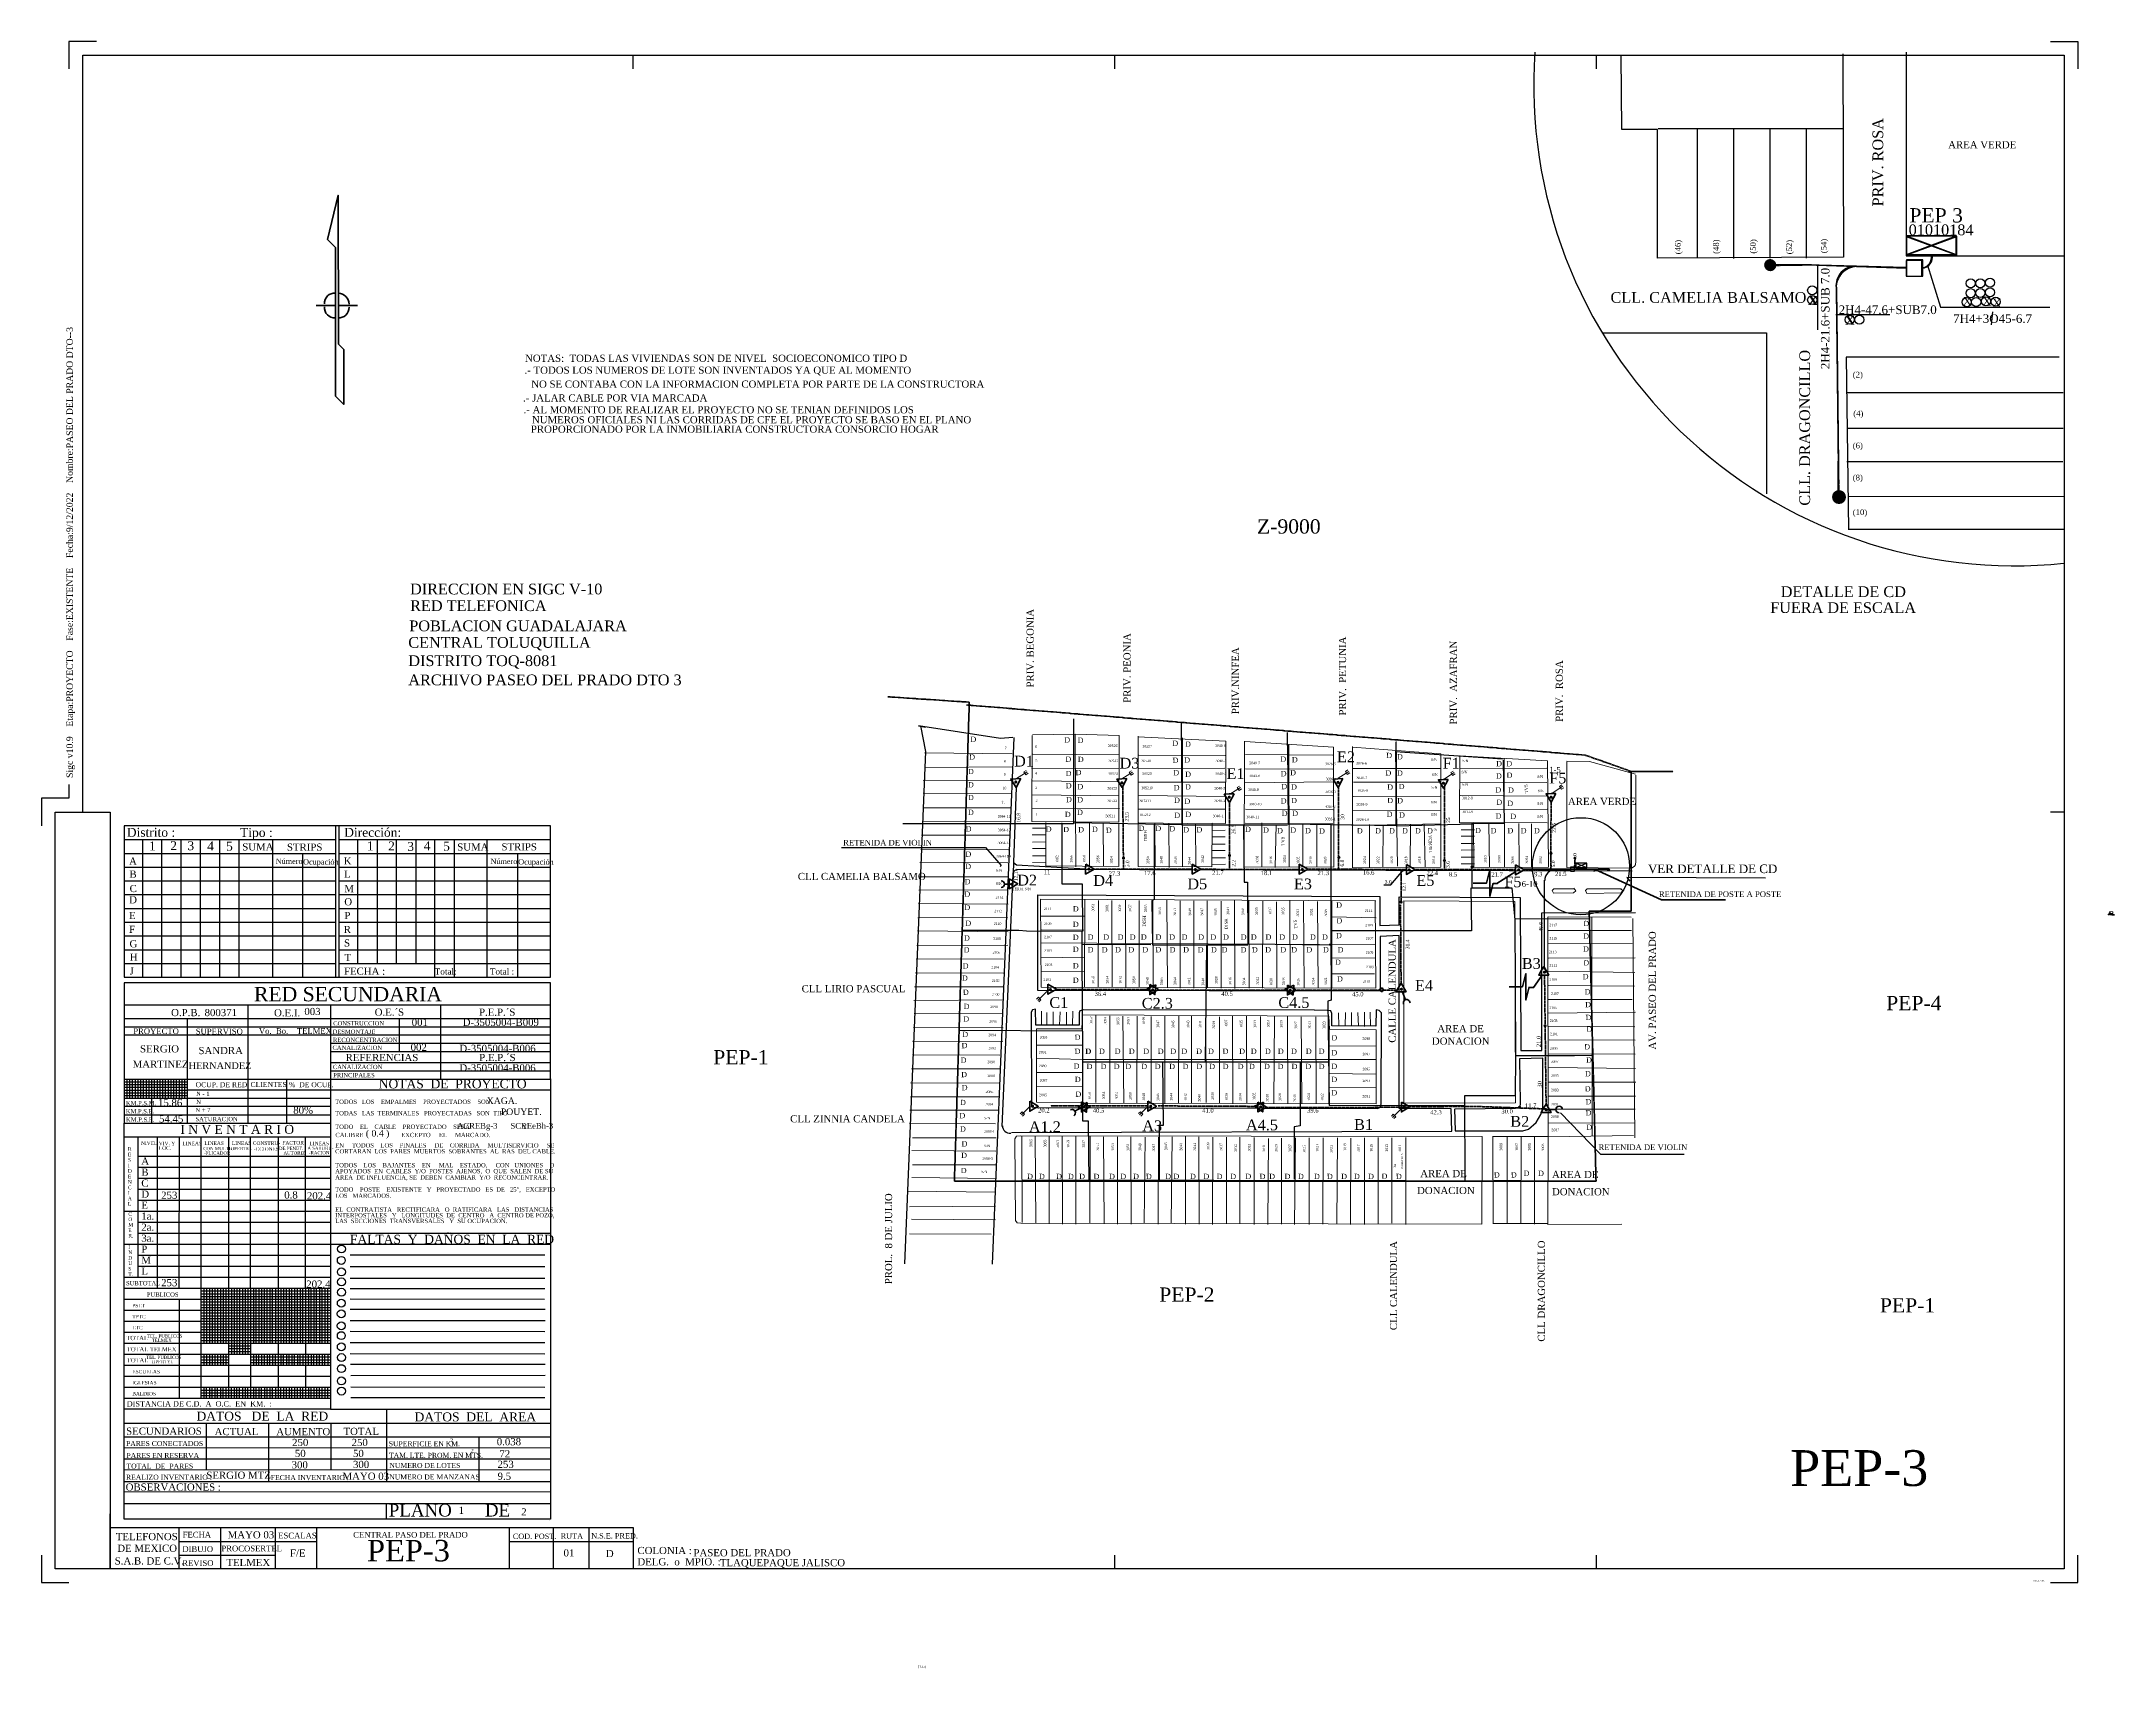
# Model space of a CAD drawing. Header units: millimetres. Extents: x 43 to 6542, y -5230 to -129.
import ezdxf

# ---------------------------------------------------------------- set-up
doc = ezdxf.new("R2010")
doc.units = ezdxf.units.MM
for name, pattern in [('TLSIGC_002', [0.8, 0.5, -0.3]), ('TLSIGC_004', [7, 4, -1, 1, -1]), ('TLSIGC_007', [28, 10, -1, 10, -1, 2, -1, 2, -1])]:
    doc.linetypes.add(name, pattern=pattern)
for name, color, linetype, lineweight in [('CABLE PROYECTADO AEREO SECUNDARIO', 1, 'TLSIGC_002', 80), ('CABLE PROYECTADO MURAL SECUNDARIO', 1, 'TLSIGC_004', 80), ('CAJA DE DISTRIBUCION EXISTENTE', 92, 'Continuous', 30), ('CANALIZACION P.V.C ENCOFRADA EXISTENTE', 132, 'Continuous', 30), ('CANALIZACION P.V.C. ALIGERADA EXISTENTE', 132, 'Continuous', 30), ('CLASIFICACION TIPO COMERCIAL TERCERA', 156, 'Continuous', 9), ('CLASIFICACION TIPO RESIDENCIAL C', 156, 'Continuous', 9), ('CLASIFICACION TIPO RESIDENCIAL D', 156, 'Continuous', 9), ('CONEXION A TIERRA  DE TERMINAL PROYECTADA', 1, 'Continuous', 9), ('CONSTRUCCIONES 2008', 7, 'TLSIGC_004', 20), ('CUADRO DE INVENTARIO POR DISTRITO', 156, 'Continuous', 5), ('DATOS DE CARATULA', 160, 'Continuous', 5), ('DATOS DE IMPRESION', 102, 'Continuous', 5), ('DISTRITO', 42, 'TLSIGC_007', 60), ('LIMITE DE TERMINAL', 10, 'Continuous', 30), ('LOTIFICACION 2001', 30, 'Continuous', 15), ('LOTIFICACION 2003', 252, 'Continuous', 15), ('MARCOS CONSTRUCCION', 250, 'Continuous', 30), ('MEDIDAS ENTRE POSTES', 82, 'Continuous', 5), ('NORTE GEOGRAFICO SECUNDARIO', 156, 'Continuous', 40), ('NUMEROS OFICIALES', 92, 'Continuous', 5), ('PLANIMETRIA 2003', 12, 'Continuous', 30), ('PLANO DE DETALLES', 253, 'Continuous', 30), ('POSTES PROYECTADOS  SECUNDARIO', 1, 'Continuous', 60), ('POZOS TRADICIONALES EXISTENTES', 132, 'Continuous', 30), ('REGISTRO AUXILIAR DISTRITO', 253, 'Continuous', 9), ('RESERVAS PROYECTADAS SECUNDARIAS', 1, 'Continuous', 60), ('RETENIDAS  CON ANCLA PROYECTADAS SECUNDARIAS', 1, 'Continuous', 60), ('RETENIDAS POSTE - POSTE PROYECTADAS SECUNDARIAS', 1, 'Continuous', 60), ('TERMINAL PROYECTADA EN POSTE', 1, 'Continuous', 60), ('VIAS DE COMUNICACION  2008', 7, 'TLSIGC_004', 20)]:
    doc.layers.add(name, color=color, linetype=linetype, lineweight=lineweight)
doc.styles.get("Standard").update_dxf_attribs({"font": 'times.ttf'})

msp = doc.modelspace()

# ---------------------------------------------------------------- hatches: boundary and pattern name
at = {"layer": 'POSTES PROYECTADOS  SECUNDARIO'}
h = msp.add_hatch(color=256, dxfattribs=at)
edge = h.paths.add_edge_path()
edge.add_arc((5462, -830.1), 18.8, 0, 360)
h = msp.add_hatch(color=256, dxfattribs=at)
edge = h.paths.add_edge_path()
edge.add_arc((5462.6, -830.7), 19, 0, 360)
h = msp.add_hatch(color=256, dxfattribs=at)
edge = h.paths.add_edge_path()
edge.add_arc((5678.1, -1557.6), 21.9, 0, 360)
h = msp.add_hatch(color=256, dxfattribs=at)
edge = h.paths.add_edge_path()
edge.add_arc((5677.2, -1556.7), 20.9, 0, 360)
h = msp.add_hatch(color=256, dxfattribs=at)
edge = h.paths.add_edge_path()
edge.add_arc((3097.5, -2450.8), 5.13, 0, 360)
h = msp.add_hatch(color=256, dxfattribs=at)
edge = h.paths.add_edge_path()
edge.add_arc((3430.2, -2453.3), 5.13, 0, 360)
h = msp.add_hatch(color=256, dxfattribs=at)
edge = h.paths.add_edge_path()
edge.add_arc((4107.8, -2452), 5.13, 0, 360)
h = msp.add_hatch(color=256, dxfattribs=at)
edge = h.paths.add_edge_path()
edge.add_arc((4438, -2454.5), 5.13, 0, 360)
h = msp.add_hatch(color=256, dxfattribs=at)
edge = h.paths.add_edge_path()
edge.add_arc((3766.6, -2498.4), 5.13, 0, 360)
h = msp.add_hatch(color=256, dxfattribs=at)
edge = h.paths.add_edge_path()
edge.add_arc((4775.6, -2498.4), 5.13, 0, 360)
h = msp.add_hatch(color=256, dxfattribs=at)
edge = h.paths.add_edge_path()
edge.add_arc((3326.6, -2723.8), 5.13, 0, 360)
h = msp.add_hatch(color=256, dxfattribs=at)
edge = h.paths.add_edge_path()
edge.add_arc((3435.2, -2689.5), 5.13, 0, 360)
h = msp.add_hatch(color=256, dxfattribs=at)
edge = h.paths.add_edge_path()
edge.add_arc((3660.5, -2725.1), 5.13, 0, 360)
h = msp.add_hatch(color=256, dxfattribs=at)
edge = h.paths.add_edge_path()
edge.add_arc((3767.5, -2681), 5.13, 0, 360)
h = msp.add_hatch(color=256, dxfattribs=at)
edge = h.paths.add_edge_path()
edge.add_arc((3995.7, -2725.1), 5.13, 0, 360)
h = msp.add_hatch(color=256, dxfattribs=at)
edge = h.paths.add_edge_path()
edge.add_arc((4110.4, -2687.2), 5.13, 0, 360)
h = msp.add_hatch(color=256, dxfattribs=at)
edge = h.paths.add_edge_path()
edge.add_arc((4330.8, -2726.3), 5.13, 0, 360)
h = msp.add_hatch(color=256, dxfattribs=at)
edge = h.paths.add_edge_path()
edge.add_arc((4441.2, -2696.8), 5.13, 0, 360)
h = msp.add_hatch(color=256, dxfattribs=at)
edge = h.paths.add_edge_path()
edge.add_arc((4527.9, -2717), 5.13, 0, 360)
h = msp.add_hatch(color=256, dxfattribs=at)
edge = h.paths.add_edge_path()
edge.add_arc((4673.9, -2726.1), 5.13, 0, 360)
h = msp.add_hatch(color=256, dxfattribs=at)
edge = h.paths.add_edge_path()
edge.add_arc((4775.1, -2674.3), 5.13, 0, 360)
h = msp.add_hatch(color=256, dxfattribs=at)
edge = h.paths.add_edge_path()
edge.add_arc((4955.9, -2726.3), 5.13, 0, 360)
h = msp.add_hatch(color=256, dxfattribs=at)
edge = h.paths.add_edge_path()
edge.add_arc((3085.4, -2771.1), 5.13, 0, 360)
h = msp.add_hatch(color=256, dxfattribs=at)
edge = h.paths.add_edge_path()
edge.add_arc((4305.2, -2827.2), 5.13, 0, 360)
h = msp.add_hatch(color=256, dxfattribs=at)
edge = h.paths.add_edge_path()
edge.add_arc((4754.9, -3046.8), 5.13, 0, 360)
h = msp.add_hatch(color=256, dxfattribs=at)
edge = h.paths.add_edge_path()
edge.add_arc((3205.9, -3101.6), 5.13, 0, 360)
h = msp.add_hatch(color=256, dxfattribs=at)
edge = h.paths.add_edge_path()
edge.add_arc((3526.5, -3102.8), 5.13, 0, 360)
h = msp.add_hatch(color=256, dxfattribs=at)
edge = h.paths.add_edge_path()
edge.add_arc((3957.8, -3104), 5.13, 0, 360)
h = msp.add_hatch(color=256, dxfattribs=at)
edge = h.paths.add_edge_path()
edge.add_arc((4244.2, -3102.5), 1.91, 0, 360)
h = msp.add_hatch(color=256, dxfattribs=at)
edge = h.paths.add_edge_path()
edge.add_arc((4306.4, -3100.4), 5.13, 0, 360)
h = msp.add_hatch(color=256, dxfattribs=at)
edge = h.paths.add_edge_path()
edge.add_arc((4756.7, -3214.8), 5.13, 0, 360)
h = msp.add_hatch(color=256, dxfattribs=at)
edge = h.paths.add_edge_path()
edge.add_arc((3150, -3467.3), 5.13, 0, 360)
h = msp.add_hatch(color=256, dxfattribs=at)
edge = h.paths.add_edge_path()
edge.add_arc((3311.9, -3469.4), 5.13, 0, 360)
h = msp.add_hatch(color=256, dxfattribs=at)
edge = h.paths.add_edge_path()
edge.add_arc((3520.4, -3467.2), 5.13, 0, 360)
h = msp.add_hatch(color=256, dxfattribs=at)
edge = h.paths.add_edge_path()
edge.add_arc((3865.3, -3469.6), 5.13, 0, 360)
h = msp.add_hatch(color=256, dxfattribs=at)
edge = h.paths.add_edge_path()
edge.add_arc((4315.1, -3469.4), 5.13, 0, 360)
h = msp.add_hatch(color=256, dxfattribs=at)
edge = h.paths.add_edge_path()
edge.add_arc((4676.7, -3470.5), 5.13, 0, 360)
h = msp.add_hatch(color=256, dxfattribs=at)
edge = h.paths.add_edge_path()
edge.add_arc((4759.7, -3478.1), 5.13, 0, 360)

# ---------------------------------------------------------------- linework, layer by layer
at = {"layer": 'CABLE PROYECTADO AEREO SECUNDARIO'}
for p, q in [((3435.1, -2723.8), (3432.6, -2465.4)), ((4108.9, -2464.2), (4108.9, -2723.8)), ((4441.6, -2725.1), (4441.6, -2465.4)), ((4775.6, -2513), (4774.4, -2725.1)), ((3342.3, -2723.8), (3648.3, -2723.8)), ((3767.7, -2725.1), (3673.9, -2723.8)), ((4011.4, -2723.8), (4321, -2725.1)), ((4305.1, -2725.6), (4305.1, -2829.8)), ((4663.3, -2725.1), (4345.3, -2725.1)), ((4691.1, -2726.1), (4745.5, -2725.3)), ((4850.2, -2685.7), (4849.3, -2717.5)), ((4303.5, -2834.6), (4305.3, -3082.9)), ((4759.9, -3461.3), (4755, -3054)), ((3223.7, -3101.3), (3517.3, -3101.3)), ((3544.1, -3103), (3946.8, -3103)), ((3978.3, -3103), (4292.5, -3103)), ((3206.3, -3466.1), (3509.4, -3466.1)), ((3542.6, -3466.1), (3855.1, -3467.6)), ((3880.4, -3470.7), (4206.5, -3471.2)), ((4204.1, -3470.7), (4537.2, -3467.6)), ((4535.3, -3467.6), (4759.9, -3475.6))]:
    msp.add_line(p, q, dxfattribs=at)
msp.add_lwpolyline([(3767.7, -2514.2), (3767.7, -2725.1), (3984.5, -2725.1)], dxfattribs=at)
msp.add_circle((4244.4, -3102.2), 5.68, dxfattribs=at)
at = {"layer": 'CABLE PROYECTADO MURAL SECUNDARIO'}
for p, q in [((5478.1, -829.9), (5576.4, -829.9)), ((5478.2, -831.4), (5591.6, -829.7)), ((5675.8, -1544.2), (5675.8, -1445.4)), ((5677.5, -1537.7), (5676.3, -1445.6))]:
    msp.add_line(p, q, dxfattribs=at)
at = {"layer": 'CAJA DE DISTRIBUCION EXISTENTE'}
for p, q in [((5888.9, -799.8), (6047.3, -740.5)), ((5888.9, -740.5), (6047, -799.8)), ((5890.1, -796.7), (6045.2, -738.6)), ((5890.1, -738.6), (6045, -796.7)), ((4853.6, -2718.6), (4888, -2705.7)), ((4853.6, -2705.7), (4888, -2718.6))]:
    msp.add_line(p, q, dxfattribs=at)
for points in [[(5888.7, -799.8), (6047.3, -799.8), (6047.3, -740.2), (5888.4, -740.2), (5888.7, -799.8)], [(5889.8, -796.7), (6045.2, -796.7), (6045.2, -738.4), (5889.6, -738.4), (5889.8, -796.7)], [(4853.6, -2718.6), (4888, -2718.6), (4888, -2705.7), (4853.5, -2705.7), (4853.6, -2718.6)]]:
    msp.add_lwpolyline(points, dxfattribs=at)
at = {"layer": 'CANALIZACION P.V.C ENCOFRADA EXISTENTE'}
for p, q in [((5576.4, -829.9), (5889.8, -839.9)), ((5886.7, -838.1), (5577.1, -829.6)), ((5676.3, -1467.9), (5670.2, -905.5)), ((5677.1, -1456), (5670.8, -899.1))]:
    msp.add_line(p, q, dxfattribs=at)
for centre, radius, start, end in [((5729.8, -895.2), 61.4, 87, 186), ((5734.8, -900.9), 65.3, 97, 188), ((5937.2, -806.4), 33.8, 273, 14), ((5936.3, -806.8), 31.7, 279, 11)]:
    msp.add_arc(centre, radius, start, end, dxfattribs=at)
at = {"layer": 'CANALIZACION P.V.C. ALIGERADA EXISTENTE'}
for p, q in [((4744.6, -2725.3), (4835.8, -2724.9)), ((4755.3, -3038), (4755.3, -2758.9))]:
    msp.add_line(p, q, dxfattribs=at)
msp.add_arc((4789.6, -2759.2), 33.9, 88, 181, dxfattribs=at)
at = {"layer": 'CONEXION A TIERRA  DE TERMINAL PROYECTADA'}
for p, q in [((3133, -2418.7), (3099.4, -2440.2)), ((3463.2, -2419.8), (3429.7, -2441.3)), ((3801.6, -2467.9), (3768, -2489.4)), ((4141.2, -2417.5), (4107.7, -2439)), ((4471.4, -2421), (4437.8, -2442.5)), ((4812.2, -2464.3), (4778.6, -2485.8)), ((3166.2, -3135.6), (3194.5, -3107.5)), ((3115.2, -3494.4), (3143.4, -3466.2)), ((3485.5, -3494.3), (3513.8, -3466.1)), ((4278.7, -3502.3), (4306.9, -3474.1))]:
    msp.add_line(p, q, dxfattribs=at)
for points in [[(3130.1, -2414.2), (3122.7, -2418.9), (3128.6, -2428), (3136, -2423.3)], [(3460.4, -2415.3), (3453, -2420), (3458.8, -2429.1), (3466.2, -2424.4)], [(3798.7, -2463.3), (3791.3, -2468.1), (3797.2, -2477.2), (3804.6, -2472.4)], [(4138.4, -2413), (4131, -2417.7), (4136.8, -2426.8), (4144.2, -2422.1)], [(4468.5, -2416.5), (4461.1, -2421.2), (4467, -2430.3), (4474.4, -2425.6)], [(4809.3, -2459.8), (4801.9, -2464.5), (4807.8, -2473.6), (4815.1, -2468.9)], [(3170, -3139.4), (3176.2, -3133.2), (3168.5, -3125.6), (3162.4, -3131.8)], [(3118.9, -3498.2), (3125.1, -3492), (3117.5, -3484.3), (3111.3, -3490.5)], [(3489.3, -3498.1), (3495.5, -3491.9), (3487.9, -3484.2), (3481.7, -3490.4)], [(4282.5, -3506.1), (4288.7, -3499.9), (4281, -3492.2), (4274.8, -3498.4)]]:
    msp.add_lwpolyline(points, dxfattribs=at)
at = {"layer": 'CONSTRUCCIONES 2008'}
msp.add_lwpolyline([(6525.1, -2863.7), (6525.1, -2860.9), (6529, -2860.9), (6529, -2863.6), (6525.1, -2863.7)], dxfattribs=at)
at = {"layer": 'DISTRITO'}
for p, q in [((2951.8, -2200.6), (2696.7, -2183.7)), ((5018.4, -2417.6), (5158.7, -2417.6))]:
    msp.add_line(p, q, dxfattribs=at)
msp.add_lwpolyline([(2951.8, -2200.6), (2905, -3701.8), (4916.4, -3701.8), (4895, -2855.6), (5026.9, -2855.6), (5026.9, -2417.6), (4882.3, -2366.5), (2943.3, -2209.3)], dxfattribs=at)
at = {"layer": 'LIMITE DE TERMINAL'}
for p, q in [((3616.8, -2320.3), (3616.8, -2262.4)), ((3279.7, -2577.9), (3616.8, -2583.7)), ((4086.5, -2919.5), (4086.5, -2581.5)), ((3521.3, -2961.5), (3304.3, -2960)), ((3695, -2962.9), (3690.7, -3326.1)), ((3556, -3327.6), (4077.2, -3327.6))]:
    msp.add_line(p, q, dxfattribs=at)
for points in [[(3278.7, -2252.5), (3278.7, -2582), (2743.7, -2582)], [(3616.8, -2320.3), (3618.4, -2585.2), (3949.7, -2585.2)], [(3949.7, -2336.3), (3949.7, -2295.7), (3949.7, -2295.7), (3949.7, -2295.7)], [(3949.7, -2334.8), (3951.2, -2583.7), (3952.7, -2582.3), (4289.8, -2586.6), (4289.8, -2324.7), (4289.8, -2324.7), (4291.3, -2324.7)], [(4622.8, -2379.7), (4287, -2356.5), (4287, -2356.5)], [(4289.8, -2357.9), (4289.8, -2588.1), (4531.5, -2582.3), (4531.5, -2582.3), (4527.2, -2583.7)], [(4625.7, -2382.6), (4628.5, -2580.8), (4527.2, -2580.8), (4527.2, -2782), (4653, -2782), (4661.8, -2883.3)], [(3242.1, -2582.3), (3242.1, -2770.4), (3305.8, -2770.4), (3307.1, -2919.5), (3130.6, -2918.1), (3107.5, -2916.5), (2929.5, -2916.5)], [(3531.5, -2585.2), (3531.5, -2819.6), (3524.3, -2822.5), (3525.7, -2961.5), (3825.3, -2961.5)], [(3810.8, -2586.6), (3813.7, -2764.6), (3823.8, -2764.6), (3825.3, -2958.5), (4081.5, -2961.5), (4081.5, -2958.5), (4081.5, -2962.9)], [(4524.2, -2782), (4525.9, -2917.7), (4084.7, -2917.7), (4085.8, -3135.1), (4075.6, -3138.1), (4080, -3465.1), (4504.1, -3463.7)], [(2919.3, -3229.2), (3307.1, -3230.6), (3305.8, -2918.1)], [(4664.8, -3308.8), (4663.3, -2879), (4894.9, -2879.6)], [(3307.1, -3232.1), (3307.1, -3512.9), (3324.6, -3512.9), (3326, -3703.8)], [(4901.7, -3307.7), (4848.5, -3308.8), (4664, -3309.1), (4662.6, -3434.4), (4504.1, -3434.8), (4505.4, -3702.5), (4505.4, -3699.6)], [(3307.1, -3327.6), (3557.6, -3327.6), (3559, -3527.4), (3547.4, -3527.4), (3547.4, -3703.8)], [(3988.8, -3330.5), (3988.8, -3528.8), (3970, -3531.7), (3970.2, -3696)]]:
    msp.add_lwpolyline(points, dxfattribs=at)
at = {"layer": 'LOTIFICACION 2001'}
msp.add_lwpolyline([(6536.8, -2857.8), (6536.4, -2863.2), (6526.8, -2862.7), (6527.2, -2856.9), (6536.8, -2857.8)], dxfattribs=at)
at = {"layer": 'LOTIFICACION 2003'}
for p, q in [((3285.5, -2716.7), (3283.2, -2303.3)), ((3620.5, -2716.4), (3620.5, -2312.3)), ((3953.7, -2332.6), (3954.1, -2716.3)), ((2811.3, -2359.3), (3086.5, -2362.5)), ((3150.4, -2364), (3422.3, -2365.7)), ((3483.2, -2366.5), (3753.9, -2367.5)), ((3817.6, -2364.4), (4091.1, -2366.3)), ((4287.4, -2358.4), (4293.7, -2714.7)), ((4628.5, -2378.1), (4629.6, -2717.1)), ((2807.6, -2444.5), (3088.9, -2447.4)), ((3420.2, -2408.4), (3146.6, -2407.4)), ((3150, -2446.9), (3422, -2450.4)), ((3482, -2451.1), (3754.9, -2451.7)), ((3753, -2407.1), (3482.4, -2408.9)), ((3815.5, -2452.9), (4093, -2450.5)), ((4091.3, -2410.1), (3817.6, -2409.1)), ((4427.4, -2408.5), (4154.4, -2408.4)), ((4156.2, -2451.2), (4427.7, -2451.5)), ((4762.7, -2407.6), (4488.3, -2408.4)), ((4489.2, -2451), (4762.7, -2452.6)), ((2806, -2532), (3082.2, -2532.2)), ((3084.6, -2487.2), (2807.2, -2486.2)), ((3421.2, -2493.9), (3148.8, -2491)), ((3149.2, -2535), (3422.3, -2534.2)), ((3754.2, -2495.7), (3482, -2493.5)), ((4091.7, -2493.8), (3815.9, -2491.6)), ((4427.9, -2495.2), (4154.8, -2496.3)), ((4760.3, -2495.3), (4490, -2493.2)), ((3079.7, -2574.9), (2803.5, -2575.9)), ((3149.4, -2596), (3191.1, -2595.7)), ((3242, -2579.1), (3242.8, -2715.4)), ((3328.2, -2714.5), (3328.5, -2578.6)), ((3370.9, -2580.6), (3372.7, -2713.5)), ((3482.6, -2536.3), (3753.9, -2536.4)), ((3483.6, -2578.6), (3713.2, -2581.4)), ((3534.6, -2716.8), (3533.8, -2581.2)), ((3577.2, -2581.2), (3578, -2718.4)), ((3661.5, -2715), (3661.3, -2583)), ((3816.7, -2580.2), (4091.8, -2581.9)), ((3817.6, -2535.8), (4092, -2537.8)), ((3868.5, -2716.1), (3868.7, -2578.7)), ((3913.3, -2584.1), (3910.3, -2718.4)), ((3997.8, -2717.1), (3997.3, -2582.5)), ((4041.5, -2582.5), (4041, -2715.6)), ((4151.3, -2586.6), (4428.7, -2581.4)), ((4153.6, -2541), (4429, -2539.8)), ((4205.8, -2717.3), (4206.3, -2583.8)), ((4249.2, -2584.9), (4248, -2717.1)), ((4333.6, -2716), (4334.9, -2584.9)), ((4377.3, -2583.7), (4380.3, -2717.7)), ((4489, -2536.9), (4762.9, -2536.3)), ((4533.6, -2578.2), (4763.3, -2578.3)), ((4582.4, -2718.9), (4580.2, -2579.6)), ((4674.8, -2580.7), (4675.1, -2716.6)), ((4714.5, -2717.5), (4714.5, -2581.8)), ((3074.4, -2663.4), (2799.4, -2662.4)), ((2802.3, -2617), (3079.7, -2617.5)), ((3149.3, -2616.3), (3191.1, -2616)), ((3149.6, -2659.5), (3191.4, -2659.1)), ((3149.7, -2639.1), (3191.4, -2638.8)), ((3712.3, -2602.4), (3754, -2602.1)), ((3712.3, -2622.7), (3754, -2622.4)), ((3712.6, -2645.5), (3754.3, -2645.2)), ((4493.4, -2600.7), (4535.1, -2600.3)), ((4493.4, -2621), (4535.1, -2620.7)), ((4493.7, -2643.8), (4535.4, -2643.5)), ((4493.7, -2664.1), (4535.4, -2663.8)), ((2796.5, -2703.3), (3072.5, -2704.1)), ((3149.9, -2702.6), (3191.7, -2702.3)), ((3150, -2682.3), (3191.7, -2681.9)), ((3712.6, -2665.8), (3754.3, -2665.5)), ((3712.9, -2688.6), (3754.6, -2688.3)), ((3712.9, -2709), (3754.6, -2708.6)), ((4494, -2686.9), (4535.7, -2686.6)), ((4494, -2707.3), (4535.7, -2706.9)), ((2794, -2789.4), (3070.3, -2789.1)), ((3072, -2748.5), (2795.1, -2748)), ((3073.5, -2833.6), (2792.2, -2831.3)), ((3313.1, -3094.6), (3313.7, -2818.6)), ((3356.5, -2822.2), (3355.9, -3094)), ((3400.1, -3095), (3398.9, -2822.2)), ((3441.5, -2821.2), (3442.2, -3096.2)), ((3484.1, -3094), (3484.1, -2822.6)), ((3527.4, -2821.1), (3528, -3097.5)), ((3573.4, -3094.6), (3570.5, -2820.7)), ((3612.7, -2823.6), (3613.1, -3096.9)), ((3655.8, -3097.3), (3656.1, -2822.8)), ((3697.4, -2822.8), (3698.6, -3096.4)), ((3741.3, -3096.7), (3741.5, -2824.4)), ((3783.6, -2822.4), (3784.5, -3098)), ((3828.9, -3096.7), (3827.9, -2822.4)), ((3872.3, -2823.8), (3871, -3096.9)), ((3916.1, -3094.6), (3914.4, -2826)), ((3956.2, -2822.8), (3957.1, -3096.2)), ((4001.9, -3095.8), (3999.2, -2824.4)), ((4043.2, -2825), (4045.1, -3096.4)), ((4087.8, -2823), (4087.8, -3096.9)), ((3073.1, -2920.3), (2789.1, -2917.8)), ((2790, -2876.4), (3072, -2875.9)), ((3177.2, -2871.4), (3312.5, -2871.6)), ((3311.3, -2915.5), (3178.1, -2914.2)), ((4224, -2916.9), (4087.3, -2916.3)), ((4087.5, -2873.5), (4226.7, -2876.4)), ((4765.6, -2873.1), (4766.6, -3561.5)), ((4766.6, -2873.7), (5026.7, -2874.6)), ((4767.1, -2916.7), (5027.1, -2916.7)), ((4903.7, -2874.8), (4904.3, -3560.8)), ((5031.5, -2878.9), (5038.1, -3566)), ((2786.9, -2963.1), (3072.5, -2962.5)), ((4224.5, -2960.8), (3177.4, -2955)), ((5029.3, -2956.7), (4766.3, -2957.6)), ((2781.7, -3049.3), (3059.1, -3050.4)), ((3059.1, -3006.2), (2785.4, -3005.3)), ((3314, -3001.6), (3176.1, -2999.4)), ((3177, -3043.3), (3312.1, -3045.4)), ((4221.8, -3052.4), (4086.8, -3052.2)), ((4088, -3002.9), (4226.3, -3002.2)), ((5037.6, -3047.7), (4765, -3043.7)), ((4767.1, -3002.7), (5039.6, -3001.6)), ((3058, -3092.4), (2779.8, -3092.6)), ((4767.4, -3089.1), (5037.4, -3090.3)), ((2778.1, -3135.5), (3058.7, -3134)), ((3058.3, -3178), (2779.4, -3176.8)), ((3178.4, -3214.1), (3177.8, -3168.7)), ((3195, -3211.8), (3195.3, -3173.7)), ((3215.1, -3212.8), (3215.1, -3171.7)), ((3234.9, -3212.6), (3236.2, -3170.9)), ((3256.4, -3213.7), (3256.1, -3172.5)), ((3275.4, -3214.3), (3275.8, -3168.7)), ((3348.9, -3455.5), (3348.3, -3182.1)), ((3392.1, -3184.2), (3392.6, -3457.1)), ((3648.8, -3184.4), (3648.6, -3456.9)), ((3950.5, -3459.6), (3949.7, -3184)), ((4110, -3215.7), (4109.5, -3173.9)), ((4129.9, -3215.8), (4130.9, -3173.2)), ((4149.7, -3216.4), (4149.7, -3173.4)), ((4171.5, -3215.8), (4169.8, -3173.1)), ((4190.2, -3216.8), (4190.3, -3172.5)), ((4209.9, -3216), (4208.2, -3171.9)), ((4765.8, -3175.9), (5040.4, -3172.4)), ((5029.3, -3132.4), (4766.6, -3132.7)), ((2776.9, -3220), (3058.4, -3221.1)), ((3306.4, -3224.5), (3306.4, -3456.5)), ((3436.4, -3457.8), (3433.5, -3185.1)), ((3477.7, -3184.8), (3476.5, -3457.8)), ((3521.4, -3454.6), (3522.2, -3186.3)), ((3564.3, -3185.3), (3564.5, -3459.3)), ((3607.7, -3458.6), (3608.1, -3185.1)), ((3693.8, -3455.5), (3693.1, -3186.9)), ((3736.1, -3186.7), (3736.4, -3457.6)), ((3778, -3458.8), (3776.9, -3185.1)), ((3821, -3185.3), (3821.5, -3456.9)), ((3864.6, -3456.9), (3864.2, -3186.3)), ((3908.6, -3186.3), (3906.2, -3459)), ((3992.4, -3187.2), (3993.7, -3459.3)), ((4038.7, -3459.7), (4037.7, -3187.2)), ((5038, -3218.6), (4766.3, -3216.4)), ((2773.6, -3306.3), (3047.4, -3307.5)), ((3056.5, -3264.2), (2773.8, -3263.1)), ((3161.5, -3275.3), (3307.1, -3275.9)), ((4226.7, -3278.7), (4080.5, -3278.1)), ((5038.7, -3304.4), (4767.3, -3302.4)), ((4769.1, -3259.2), (5039.5, -3260.5)), ((3047.4, -3350.4), (2770.2, -3349.5)), ((3305.6, -3320.7), (3161.1, -3316.6)), ((3162.9, -3361.2), (3306, -3361.8)), ((3306.6, -3320.5), (4226.1, -3320.7)), ((4225.9, -3366.3), (4080.3, -3364.7)), ((4767.3, -3345.5), (5040.6, -3348.7)), ((3044.2, -3437.8), (2766.9, -3437.9)), ((2767.7, -3393.8), (3045.8, -3394.9)), ((3305.4, -3406.2), (3163, -3405.4)), ((4080, -3409), (4226.7, -3408.6)), ((4767.6, -3435.1), (5039.9, -3435.1)), ((5040.8, -3391.3), (4768.4, -3391.7)), ((2765.3, -3479.7), (3042.5, -3479)), ((5039.1, -3476.2), (4767.3, -3476.2)), ((3034.1, -3522.7), (2763.8, -3521.1)), ((2773.7, -3566.4), (3036.3, -3565.8)), ((3117.7, -3831.1), (3116.4, -3561.2)), ((3159.9, -3834.4), (3158.6, -3560.6)), ((3201.8, -3561.8), (3202.5, -3835.6)), ((3244.2, -3837.1), (3243, -3559.6)), ((3286.1, -3562.5), (3286.1, -3837.1)), ((3330.1, -3834.4), (3330.7, -3560.3)), ((3372.7, -3563.2), (3374, -3836.2)), ((3416.5, -3837.2), (3416.8, -3563.4)), ((3458, -3563.2), (3459, -3836.7)), ((3500.4, -3834.2), (3502.6, -3563.7)), ((3544.6, -3564), (3543.9, -3836.6)), ((3584.8, -3834.4), (3587.5, -3563.4)), ((3629.2, -3562.1), (3629.2, -3837.2)), ((3672.1, -3836.7), (3671.1, -3563.2)), ((3715.1, -3564.1), (3714.4, -3838.1)), ((3758, -3835.4), (3758, -3564.4)), ((3799.9, -3564.6), (3799.3, -3836.2)), ((3844.4, -3837.5), (3844.5, -3565.4)), ((3889.3, -3567.9), (3888.1, -3837.5)), ((3930.2, -3836.7), (3930.7, -3567)), ((3974.8, -3566.4), (3971, -3837.5)), ((4017.1, -3837.5), (4017, -3565.9)), ((4061.1, -3566.7), (4060.2, -3836.6)), ((4104.1, -3836.7), (4105.6, -3565.8)), ((4147.9, -3567), (4146.4, -3838.1)), ((4190.3, -3837.8), (4190.3, -3566.4)), ((4233.4, -3564.8), (4233.3, -3836.7)), ((4276.7, -3833.3), (4276.7, -3565.9)), ((4319.7, -3838.1), (4320.5, -3565.1)), ((4766.6, -3561.5), (4591.9, -3561.5)), ((4592.9, -3561.5), (4593.9, -3836.2)), ((4638.1, -3561.8), (4637.8, -3835.2)), ((4681.1, -3836.2), (4682.1, -3562.5)), ((4723.5, -3564), (4723.7, -3836.6)), ((4766, -3562.7), (5033.8, -3559.3)), ((4766.9, -3519.1), (5039.1, -3519.8)), ((3035.4, -3608.2), (2771.6, -3606.3)), ((3034, -3694.1), (2771.6, -3690.5)), ((2773.7, -3650.7), (3035.4, -3650.8)), ((3116.7, -3697.8), (4319.9, -3700.3)), ((4595.9, -3698.8), (4765.8, -3701)), ((2757.1, -3733), (3035, -3736.6)), ((3034.1, -3780.4), (2763.9, -3782.1)), ((2770.4, -3821.6), (3034.2, -3823.5)), ((3019.9, -3868.1), (2763.9, -3867.6)), ((4595.6, -3834.8), (4764.7, -3835.1))]:
    msp.add_line(p, q, dxfattribs=at)
for points in [[(3148.4, -2305.3), (3147.7, -2574.6), (3420.9, -2576.8), (3421.2, -2305), (3283.4, -2300.6), (3150, -2302.8)], [(3481.5, -2307.1), (3480.7, -2715.6), (3712.1, -2716.3), (3712.6, -2580.3), (3755.2, -2580.6), (3755.8, -2322.9), (3480.4, -2309.3)], [(3814.8, -2322.8), (3813.3, -2716.9), (4094, -2717.9), (4093.7, -2341.3), (3815.2, -2323.7), (3815.2, -2323.7)], [(3087.9, -2403.6), (2811.1, -2405), (2811.1, -2404.9)], [(4153.4, -2340), (4152.7, -2719.8), (4430.3, -2717.9), (4430.4, -2362.1), (4152.9, -2341.7), (4152.9, -2341.7)], [(4489.2, -2367.8), (4488.8, -2578.9), (4532.3, -2578.7), (4533.6, -2718.9), (4767.4, -2717.7), (4764.6, -2384.7), (4490.2, -2369), (4490.2, -2369)], [(5040.8, -2429.6), (5041.5, -2698.8), (5040.3, -2710.5), (5036.8, -2714.4), (5030, -2720.1), (5021.6, -2720.6), (4824.6, -2718.4), (4825.4, -2386)], [(4825.4, -2385.7), (4896.1, -2386.6), (5039.9, -2426.3)], [(3191.7, -2577.6), (3191.4, -2713.9), (3420.4, -2716.1), (3420.9, -2580.2)], [(4848.3, -2785.7), (4783.7, -2785.7), (4778.5, -2790.4), (4783, -2798.9), (4845.8, -2798.1), (4853.3, -2791.9), (4846.6, -2783.2), (4846.6, -2783.2)], [(4996, -2785.4), (4888.2, -2785.9), (4882.9, -2790.4), (4887.1, -2799.8), (4995, -2798.6), (5000.5, -2791), (4993.1, -2785.3), (4992.8, -2785.4)], [(4226.1, -2823.6), (3175, -2818.4), (3177.5, -3093.4), (4226.2, -3097.1), (4224, -2824.5)], [(4313.6, -2823.6), (4313.8, -3457.4), (4664.2, -3456.1), (4662.3, -2825), (4312.7, -2822.8)], [(3305.9, -3456.1), (3162.1, -3454.2), (3162.1, -3224.3), (3304.7, -3224.3), (3306.2, -3180.4), (4078.7, -3185), (4080.8, -3225.9), (4226.7, -3227.6), (4226.9, -3459.3), (3306.9, -3457.8), (3306.9, -3457.8)], [(4079.6, -3225.9), (4079.1, -3458.1), (4078.7, -3458.1)], [(4559.4, -3562), (3111.4, -3559.6), (3099.3, -3561.2), (3095, -3569.2), (3096.6, -3825.7), (3101.4, -3832.8), (3113.4, -3833.7), (4558.6, -3836.9), (4559, -3562), (4559, -3562)], [(4766.6, -3561.5), (4765.2, -3838.1), (4997.1, -3836.7), (4997.1, -3836.7)]]:
    msp.add_lwpolyline(points, dxfattribs=at)
at = {"layer": 'MARCOS CONSTRUCCION'}
for p, q in [((1898, -215.7), (1898, -172.5)), ((3407.7, -215.7), (3407.7, -172.5)), ((4917.5, -215.7), (4917.5, -172.5)), ((966.2, -3062.6), (966.2, -2588.1)), ((974.9, -2588.1), (974.9, -3062.6)), ((6384.1, -2545), (6340.9, -2545)), ((301.9, -2631.3), (966.2, -2631.3)), ((360.6, -3062.3), (360.6, -2630.9)), ((421, -3062.3), (421, -2630.9)), ((481.4, -3062.3), (481.4, -2630.9)), ((541.8, -3062.3), (541.8, -2630.9)), ((602.2, -3062.3), (602.2, -2630.9)), ((662.6, -3062.3), (662.6, -2630.9)), ((767.8, -2631.3), (767.8, -3062.6)), ((974.9, -2631.3), (1639.2, -2631.3)), ((1035.3, -3019.5), (1035.3, -2631.3)), ((1095.6, -2631.3), (1095.6, -3019.5)), ((1156, -3019.5), (1156, -2631.3)), ((1216.4, -2631.3), (1216.4, -3019.5)), ((1276.8, -3062.6), (1276.8, -2631.3)), ((1337.2, -2631.3), (1337.2, -3062.6)), ((1440.7, -3062.6), (1440.7, -2631.3)), ((301.9, -2674.4), (966.2, -2674.4)), ((301.9, -2717.5), (966.2, -2717.5)), ((862.7, -3062.6), (862.7, -2674.4)), ((974.9, -2674.4), (1639.2, -2674.4)), ((974.9, -2717.5), (1639.2, -2717.5)), ((1535.6, -2674.4), (1535.6, -3062.6)), ((301.9, -2760.7), (966.2, -2760.7)), ((974.9, -2760.7), (1639.2, -2760.7)), ((301.9, -2803.8), (966.2, -2803.8)), ((301.9, -2846.9), (966.2, -2846.9)), ((974.9, -2803.8), (1639.2, -2803.8)), ((974.9, -2846.9), (1639.2, -2846.9)), ((301.9, -2890.1), (966.2, -2890.1)), ((974.9, -2890.1), (1639.2, -2890.1)), ((301.9, -2933.2), (966.2, -2933.2)), ((301.9, -2976.4), (966.2, -2976.4)), ((974.9, -2933.2), (1639.2, -2933.2)), ((974.9, -2976.4), (1639.2, -2976.4)), ((301.9, -3019.5), (966.2, -3019.5)), ((974.9, -3019.5), (1639.2, -3019.5)), ((301.9, -3148.9), (1639.2, -3148.9)), ((690.2, -3148.9), (690.2, -3519.9)), ((949, -3148.9), (949, -3519.9)), ((1294.1, -3148.9), (1294.1, -3381.8)), ((301.9, -3192), (1639.2, -3192)), ((301.9, -3217.9), (1639.2, -3217.9)), ((301.9, -3243.8), (1639.2, -3243.8)), ((500.4, -3192), (500.4, -3519.9)), ((1164.3, -3192.7), (1164.3, -3296.2)), ((949, -3269.7), (1639.2, -3269.7)), ((949, -3295.6), (1639.2, -3295.6)), ((949, -3330.1), (1639.2, -3330.1)), ((949, -3355.9), (1639.2, -3355.9)), ((301.9, -3381.8), (301.9, -3519.9)), ((301.9, -3390.5), (500.4, -3390.5)), ((301.9, -3399.1), (500.4, -3399.1)), ((301.9, -3407.7), (500.4, -3407.7)), ((301.9, -3416.3), (500.4, -3416.3)), ((301.9, -3425), (500.4, -3425)), ((301.9, -3433.6), (500.4, -3433.6)), ((301.9, -3442.2), (949, -3442.2)), ((310.6, -3381.8), (310.6, -3442.2)), ((319.2, -3381.8), (319.2, -3442.2)), ((327.8, -3381.8), (327.8, -3442.2)), ((336.5, -3381.8), (336.5, -3442.2)), ((345.1, -3381.8), (345.1, -3442.2)), ((353.7, -3381.8), (353.7, -3442.2)), ((362.3, -3381.8), (362.3, -3442.2)), ((371, -3381.8), (371, -3442.2)), ((379.6, -3381.8), (379.6, -3442.2)), ((388.2, -3381.8), (388.2, -3442.2)), ((388.2, -3442.2), (388.2, -3519.9)), ((396.8, -3381.8), (396.8, -3442.2)), ((405.5, -3381.8), (405.5, -3442.2)), ((414.1, -3381.8), (414.1, -3442.2)), ((422.7, -3381.8), (422.7, -3442.2)), ((431.4, -3381.8), (431.4, -3442.2)), ((440, -3381.8), (440, -3442.2)), ((448.6, -3381.8), (448.6, -3442.2)), ((457.2, -3381.8), (457.2, -3442.2)), ((465.9, -3381.8), (465.9, -3442.2)), ((474.5, -3381.8), (474.5, -3442.2)), ((483.1, -3381.8), (483.1, -3442.2)), ((491.7, -3381.8), (491.7, -3442.2)), ((1639.2, -3416.3), (500.4, -3416.3)), ((810.9, -3381.8), (810.9, -3519.9)), ((1639.2, -3381.5), (1639.2, -4761.8)), ((949, -3468.1), (301.9, -3468.1)), ((301.9, -3494), (949, -3494)), ((301.9, -3563), (949, -3563)), ((345.1, -3563), (345.1, -4003)), ((405.5, -3563), (405.5, -4037.5)), ((474.5, -3563), (474.1, -4037.1)), ((543.5, -4382.6), (543.5, -3563)), ((629.8, -3563), (629.8, -4037.5)), ((698.8, -4037.5), (698.8, -3563)), ((785.1, -3563), (785.1, -4037.5)), ((871.3, -4037.5), (871.3, -3563)), ((345.1, -3623.4), (949, -3623.4)), ((345.1, -3657.9), (949, -3657.9)), ((345.1, -3692.4), (949, -3692.4)), ((345.1, -3726.9), (949, -3726.9)), ((345.1, -3761.4), (949, -3761.4)), ((301.9, -3795.9), (949, -3795.9)), ((345.1, -3830.4), (949, -3830.4)), ((345.1, -3864.9), (1639.2, -3864.9)), ((301.9, -3899.5), (1639.2, -3899.5)), ((345.1, -3934), (949, -3934)), ((1010.8, -3932.6), (1620.9, -3932.6)), ((301.9, -4003), (949, -4003)), ((345.1, -3968.5), (949, -3968.5)), ((1010.8, -3969.2), (1620.9, -3969.2)), ((1010.8, -4005.7), (1620.9, -4005.7)), ((301.9, -4037.5), (949, -4037.5)), ((301.9, -4072), (543.5, -4072)), ((474.5, -4072), (474.5, -4382.6)), ((543.5, -4046.1), (949, -4046.1)), ((543.5, -4054.7), (949, -4054.7)), ((543.5, -4063.4), (949, -4063.4)), ((543.5, -4072), (949, -4072)), ((543.5, -4080.6), (949, -4080.6)), ((543.5, -4089.3), (949, -4089.3)), ((552.1, -4037.5), (552.1, -4210)), ((560.8, -4037.5), (560.8, -4210)), ((569.4, -4037.5), (569.4, -4210)), ((578, -4037.5), (578, -4210)), ((586.6, -4037.5), (586.6, -4210)), ((595.3, -4037.5), (595.3, -4210)), ((603.9, -4037.5), (603.9, -4210)), ((612.5, -4037.5), (612.5, -4210)), ((621.2, -4037.5), (621.2, -4210)), ((629.8, -4037.5), (629.8, -4382.6)), ((638.4, -4037.5), (638.4, -4244.5)), ((647, -4037.5), (647, -4244.5)), ((655.7, -4037.5), (655.7, -4244.5)), ((664.3, -4037.5), (664.3, -4244.5)), ((672.9, -4037.5), (672.9, -4244.5)), ((681.5, -4037.5), (681.5, -4244.5)), ((690.2, -4037.5), (690.2, -4244.5)), ((698.8, -4037.5), (698.8, -4382.6)), ((707.4, -4037.5), (707.4, -4210)), ((716.1, -4210), (716.1, -4037.5)), ((724.7, -4037.5), (724.7, -4210)), ((733.3, -4037.5), (733.3, -4210)), ((741.9, -4210), (741.9, -4037.5)), ((750.6, -4210), (750.6, -4037.5)), ((759.2, -4037.5), (759.2, -4210)), ((767.8, -4210), (767.8, -4037.5)), ((776.4, -4037.5), (776.4, -4210)), ((785.1, -4037.5), (785.1, -4382.6)), ((793.7, -4037.5), (793.7, -4210)), ((802.3, -4037.5), (802.3, -4210)), ((810.9, -4210), (810.9, -4037.5)), ((819.6, -4037.5), (819.6, -4210)), ((828.2, -4210), (828.2, -4037.5)), ((836.8, -4037.5), (836.8, -4210)), ((845.5, -4210), (845.5, -4037.5)), ((854.1, -4037.5), (854.1, -4210)), ((862.7, -4210), (862.7, -4037.5)), ((871.3, -4037.5), (871.3, -4382.6)), ((880, -4037.5), (880, -4210)), ((888.6, -4210), (888.6, -4037.5)), ((897.2, -4037.5), (897.2, -4210)), ((905.8, -4210), (905.8, -4037.5)), ((914.5, -4037.5), (914.5, -4210)), ((923.1, -4210), (923.1, -4037.5)), ((931.7, -4037.5), (931.7, -4210)), ((940.4, -4210), (940.4, -4037.5)), ((1010.8, -4038.9), (1620.9, -4038.9)), ((1010.8, -4071.3), (1620.2, -4072)), ((301.9, -4106.5), (543.5, -4106.5)), ((301.9, -4141), (543.5, -4141)), ((543.5, -4097.9), (949, -4097.9)), ((543.5, -4106.5), (949, -4106.5)), ((543.5, -4115.1), (949, -4115.1)), ((543.5, -4123.8), (949, -4123.8)), ((543.5, -4132.4), (949, -4132.4)), ((543.5, -4141), (949, -4141)), ((543.5, -4149.6), (949, -4149.6)), ((543.5, -4158.3), (949, -4158.3)), ((1010.8, -4103.4), (1621.9, -4103.4)), ((1010.8, -4138.3), (1621.9, -4138.3)), ((301.9, -4175.5), (543.5, -4175.5)), ((301.9, -4210), (949, -4210)), ((543.5, -4166.9), (949, -4166.9)), ((543.5, -4175.5), (949, -4175.5)), ((543.5, -4184.2), (949, -4184.2)), ((949, -4192.8), (543.5, -4192.8)), ((543.5, -4201.4), (949, -4201.4)), ((629.8, -4218.7), (698.8, -4218.7)), ((1010.8, -4172.4), (1620.9, -4173.1)), ((1010.8, -4208), (1620.9, -4208)), ((301.9, -4244.5), (949, -4244.5)), ((301.9, -4279.1), (949, -4279.1)), ((301.9, -4279.1), (543.5, -4279.1)), ((543.5, -4253.2), (629.8, -4253.2)), ((543.5, -4261.8), (629.8, -4261.8)), ((543.5, -4270.4), (629.8, -4270.4)), ((552.1, -4244.5), (552.1, -4279.1)), ((560.8, -4244.5), (560.8, -4279.1)), ((569.4, -4244.5), (569.4, -4279.1)), ((578, -4244.5), (578, -4279.1)), ((586.6, -4244.5), (586.6, -4279.1)), ((595.3, -4244.5), (595.3, -4279.1)), ((603.9, -4244.5), (603.9, -4279.1)), ((612.5, -4244.5), (612.5, -4279.1)), ((621.2, -4244.5), (621.2, -4279.1)), ((698.8, -4227.3), (629.8, -4227.3)), ((629.8, -4235.9), (698.8, -4235.9)), ((698.8, -4253.2), (949, -4253.2)), ((698.8, -4261.8), (949, -4261.8)), ((698.8, -4270.4), (949, -4270.4)), ((707.4, -4244.5), (707.4, -4279.1)), ((716.1, -4244.5), (716.1, -4279.1)), ((724.7, -4279.1), (724.7, -4244.5)), ((733.3, -4244.5), (733.3, -4279.1)), ((741.9, -4279.1), (741.9, -4244.5)), ((750.6, -4244.5), (750.6, -4279.1)), ((759.2, -4279.1), (759.2, -4244.5)), ((767.8, -4244.5), (767.8, -4279.1)), ((776.4, -4279.1), (776.4, -4244.5)), ((793.7, -4244.5), (793.7, -4279.1)), ((802.3, -4279.1), (802.3, -4244.5)), ((810.9, -4244.5), (810.9, -4279.1)), ((819.6, -4279.1), (819.6, -4244.5)), ((828.2, -4244.5), (828.2, -4279.1)), ((836.8, -4279.1), (836.8, -4244.5)), ((845.5, -4244.5), (845.5, -4279.1)), ((854.1, -4279.1), (854.1, -4244.5)), ((862.7, -4244.5), (862.7, -4279.1)), ((880, -4279.1), (880, -4244.5)), ((888.6, -4244.5), (888.6, -4279.1)), ((897.2, -4279.1), (897.2, -4244.5)), ((905.8, -4244.5), (905.8, -4279.1)), ((914.5, -4279.1), (914.5, -4244.5)), ((923.1, -4244.5), (923.1, -4279.1)), ((931.7, -4279.1), (931.7, -4244.5)), ((940.4, -4244.5), (940.4, -4279.1)), ((1010.8, -4242.1), (1620.9, -4242.8)), ((1011.8, -4275.9), (1621.9, -4275.9)), ((301.9, -4313.6), (949, -4313.6)), ((301.9, -4348.1), (949, -4348.1)), ((552.1, -4348.1), (552.1, -4382.6)), ((560.8, -4382.6), (560.8, -4348.1)), ((569.4, -4348.1), (569.4, -4382.6)), ((578, -4382.6), (578, -4348.1)), ((586.6, -4348.1), (586.6, -4382.6)), ((595.3, -4382.6), (595.3, -4348.1)), ((603.9, -4348.1), (603.9, -4382.6)), ((612.5, -4382.6), (612.5, -4348.1)), ((621.2, -4348.1), (621.2, -4382.6)), ((638.4, -4382.6), (638.4, -4348.1)), ((647, -4348.1), (647, -4382.6)), ((655.7, -4382.6), (655.7, -4348.1)), ((664.3, -4382.6), (664.3, -4348.1)), ((672.9, -4348.1), (672.9, -4382.6)), ((681.5, -4348.1), (681.5, -4382.6)), ((690.2, -4382.6), (690.2, -4348.1)), ((707.4, -4348.1), (707.4, -4382.6)), ((716.1, -4382.6), (716.1, -4348.1)), ((724.7, -4348.1), (724.7, -4382.6)), ((733.3, -4382.6), (733.3, -4348.1)), ((741.9, -4348.1), (741.9, -4382.6)), ((750.6, -4382.6), (750.6, -4348.1)), ((759.2, -4348.1), (759.2, -4382.6)), ((767.8, -4382.6), (767.8, -4348.1)), ((776.4, -4348.1), (776.4, -4382.6)), ((793.7, -4382.6), (793.7, -4348.1)), ((802.3, -4348.1), (802.3, -4382.6)), ((810.9, -4382.6), (810.9, -4348.1)), ((819.6, -4348.1), (819.6, -4382.6)), ((828.2, -4382.6), (828.2, -4348.1)), ((836.8, -4348.1), (836.8, -4382.6)), ((845.5, -4382.6), (845.5, -4348.1)), ((854.1, -4348.1), (854.1, -4382.6)), ((862.7, -4382.6), (862.7, -4348.1)), ((880, -4348.1), (880, -4382.6)), ((888.6, -4382.6), (888.6, -4348.1)), ((897.2, -4348.1), (897.2, -4382.6)), ((905.8, -4348.1), (905.8, -4382.6)), ((914.5, -4382.6), (914.5, -4348.1)), ((923.1, -4382.6), (923.1, -4348.1)), ((931.7, -4348.1), (931.7, -4382.6)), ((940.4, -4382.6), (940.4, -4348.1)), ((1012.5, -4310.8), (1621.9, -4310.1)), ((1012.5, -4346.7), (1620.9, -4347.4)), ((301.9, -4382.6), (949, -4382.6)), ((543.5, -4356.7), (949, -4356.7)), ((543.5, -4365.3), (949, -4365.3)), ((543.5, -4373.9), (949, -4373.9)), ((949, -4417.1), (1639.2, -4417.1)), ((1012.5, -4380.5), (1620.9, -4380.5)), ((1125, -4417.8), (1125, -4644.8)), ((303.7, -4460.6), (1640.9, -4460.6)), ((559.7, -4460.6), (559.7, -4606.5)), ((754.7, -4461.6), (754.7, -4643.1)), ((950.7, -4460.6), (950.7, -4607.9)), ((301.9, -4503.4), (1639.2, -4503.4)), ((302.3, -4536.8), (1638.8, -4537.5)), ((1414.2, -4503), (1414.2, -4645.9)), ((1638.1, -4573.4), (302.3, -4573.4)), ((303, -4606.5), (1638.8, -4605.8)), ((303, -4643.8), (1638.1, -4643.8)), ((1638.1, -4676.2), (303, -4676.9)), ((302.3, -4712.8), (1638.1, -4712.1)), ((1123.3, -4711.4), (1123.3, -4761.1)), ((258.8, -4788.1), (258.8, -4744.9)), ((474.5, -4917.5), (474.5, -4788.1)), ((603.9, -4788.1), (603.9, -4917.5)), ((776.4, -4917.5), (776.4, -4788.1)), ((905.8, -4788.1), (905.8, -4917.5)), ((1509.7, -4788.1), (1509.7, -4917.5)), ((1636.4, -4764.2), (1636.4, -4764.2)), ((1647.8, -4917.5), (1647.8, -4788.1)), ((1759.9, -4917.5), (1759.9, -4788.1)), ((474.5, -4831.2), (905.8, -4831.2)), ((1509.7, -4831.2), (1898, -4831.2)), ((474.5, -4874.3), (776.4, -4874.3)), ((3407.7, -4917.5), (3407.7, -4874.3)), ((4917.5, -4917.5), (4917.5, -4874.3))]:
    msp.add_line(p, q, dxfattribs=at)
for points in [[(215.7, -129.4), (129.4, -129.4), (129.4, -215.7)], [(6340.9, -129.4), (6427.2, -129.4), (6427.2, -215.7)], [(172.5, -2545), (172.5, -172.5), (6384.1, -172.5), (6384.1, -4917.5), (86.3, -4917.5), (86.3, -2545), (258.8, -2545), (258.8, -4917.5), (258.8, -4788.1), (1898, -4788.1), (1898, -4917.5)], [(129.4, -2458.7), (129.4, -2501.9), (43.1, -2501.9), (43.1, -2588.1)], [(301.9, -3062.6), (1639.2, -3062.6), (1639.2, -2588.1), (301.9, -2588.1), (301.9, -3062.6)], [(301.9, -3381.8), (1639.2, -3381.8), (1639.2, -3079.9), (301.9, -3079.9), (301.9, -3381.8)], [(301.9, -3519.9), (949, -3519.9), (949, -4417.1), (301.9, -4417.1), (301.9, -3519.9)], [(1639.2, -4761.8), (301.9, -4761.8), (301.9, -4416.7)], [(43.1, -4874.3), (43.1, -4960.6), (129.4, -4960.6)], [(6340.9, -4960.6), (6427.2, -4960.6), (6427.2, -4874.3)]]:
    msp.add_lwpolyline(points, dxfattribs=at)
for centre in [(983.1, -3950.5), (983.8, -3914.6), (983.5, -3986.4), (983.8, -4017.8), (983.1, -4084.4), (983.8, -4050.3), (982.8, -4117.9), (982.8, -4155.5), (983.1, -4186.2), (983.1, -4221.4), (983.5, -4289.7), (983.8, -4254.9), (983.5, -4328.1), (983.8, -4360.1)]:
    msp.add_circle(centre, 12.4, dxfattribs=at)
at = {"layer": 'NORTE GEOGRAFICO SECUNDARIO'}
for p, q in [((964.8, -957), (904.4, -957)), ((973.4, -957), (1033.8, -957))]:
    msp.add_line(p, q, dxfattribs=at)
msp.add_lwpolyline([(964.8, -1241.7), (990.7, -1266.9), (990.7, -1094.7), (973.8, -1078.2), (972.8, -611.6), (939.3, -750), (964.8, -775.5), (964.8, -1120.3), (964.8, -1241.7)], dxfattribs=at)
for centre, radius, start, end in [((961.7, -950), 31.7, 84, 184), ((962.6, -963.4), 32.6, 176, 273), ((975.9, -964.3), 31.4, 264, 3), ((971.4, -954.6), 36.6, 3, 86)]:
    msp.add_arc(centre, radius, start, end, dxfattribs=at)
at = {"layer": 'PLANIMETRIA 2003'}
for p, q in [((3024.1, -3961.7), (3092.6, -2310.8)), ((5029.9, -2730.2), (3100.1, -2725.3)), ((3088.7, -2738.5), (3054, -3530.2))]:
    msp.add_line(p, q, dxfattribs=at)
for points in [[(2798.6, -2274.5), (2814.8, -2355), (2748.9, -3960.7)], [(3087.8, -2311.4), (3049.8, -2314.4), (2792.7, -2274.6), (2814.8, -2279)], [(3098.7, -2466.7), (3090.2, -2703.1), (3099.9, -2710.4), (3315.6, -2722.6), (3315.6, -2721.4)], [(3090.2, -2703.1), (3087.7, -2771.6)], [(3083.7, -3549.9), (4464.3, -3545), (4462.6, -3475.8), (4299.3, -3474.2), (4299.3, -2931.5), (4240, -2934.7), (4239.9, -3106.3), (3166.1, -3104.6), (3166.1, -2804.5), (4238.3, -2809.4), (4238.2, -2900.2), (4299.3, -2898.4), (4299.3, -2811), (4678.7, -2812.7), (4680.4, -3292.7), (4746.3, -3292.6), (4746.3, -2860.5), (5039.9, -2860.3)], [(4034.1, -3165.6), (3309.4, -3165), (3298.5, -3167.7), (3296.1, -3174.4), (3296.6, -3212.8), (3160.8, -3212.8), (3159.5, -3162.8), (3150, -3165), (3145.5, -3172.6), (3146.6, -3462.3), (3149.2, -3468.9), (3160.6, -3471.5), (4231.2, -3474.4), (4240.6, -3470.5), (4242.5, -3459.2), (4243.4, -3173.9), (4236.9, -3166.8), (4226.9, -3165), (4226.1, -3216.5), (4088.5, -3215.2), (4088.6, -3176.3), (4084.6, -3168.1), (4073.6, -3166.8), (4033.2, -3166.2), (4033.2, -3166.2)], [(4473.1, -3475.1), (4474.4, -3544.3), (4686.8, -3544.2), (4705.1, -3539), (4728.6, -3518.5), (4743.6, -3492.8), (4749.3, -3475.3), (4750, -3316.9), (4676.8, -3318.3), (4678.7, -3456.6), (4677.1, -3470.1), (4663.2, -3474.4), (4474.4, -3475.9), (4474.4, -3475.9)]]:
    msp.add_lwpolyline(points, dxfattribs=at)
for centre, radius, start, end in [((3100.1, -2738.5), 11.6, 81, 188), ((3079.5, -3527.9), 23.9, 181, 275)]:
    msp.add_arc(centre, radius, start, end, dxfattribs=at)
at = {"layer": 'PLANO DE DETALLES'}
for p, q in [((5111.3, -402.2), (5691.3, -402.2)), ((5233.7, -402), (5233.7, -809.2)), ((5347.2, -402.1), (5347.2, -809.3)), ((5461, -402), (5461, -809.2)), ((5574.8, -402), (5574.8, -809.2)), ((5611.2, -830.9), (5611.2, -1033.7)), ((5955.6, -830.6), (5996.1, -961.9)), ((5996, -962), (6338.8, -962)), ((5668.1, -985.7), (5837.2, -985.7)), ((6159.8, -977.3), (6154.8, -1018.2)), ((5702.8, -1229.3), (6380.4, -1229.3)), ((5702.8, -1341.4), (6380.4, -1341.4)), ((5702.7, -1446.3), (6380.2, -1446.3)), ((5708.5, -1555.9), (6384.6, -1554.6)), ((5707, -1658.2), (6384.6, -1658.2))]:
    msp.add_line(p, q, dxfattribs=at)
for points in [[(5689.9, -168.4), (5692.3, -806), (5108.9, -809), (5109.5, -405.7), (4997.4, -405.7), (4995, -173.8)], [(5889.1, -163.1), (5889, -801.1), (6384.4, -801.1)], [(4935.2, -1042.5), (5450.9, -1042.6), (5451, -1547.4)], [(6368.5, -1118.6), (5700.7, -1118.6), (5707.6, -1658.8)], [(2550.9, -2655.8), (3002.4, -2655.8), (3051.4, -2712.8), (3048.6, -2715.6)], [(4251.6, -2773.1), (4272.7, -2773.1), (4312.9, -2726), (4312.4, -2730.2)], [(5447.6, -2752.4), (5013.4, -2750.5), (5022.3, -2761.2)], [(4805.2, -3488.1), (4930.9, -3617.1), (5192.6, -3617.1), (5192.6, -3617.1)]]:
    msp.add_lwpolyline(points, dxfattribs=at)
for centre, radius in [((5594.1, -909.3), 14.3), ((6091, -887.9), 14.3), ((6091, -918.6), 14.3), ((6120.9, -887.4), 14.3), ((6120.9, -918.1), 14.3), ((6151.5, -885.3), 14.3), ((6151.5, -916), 14.3), ((5594.1, -939.6), 14.3), ((6078.3, -946.7), 14.3), ((6108.1, -946.3), 14.3), ((6138.8, -944.1), 14.3), ((6169.4, -945.1), 14.3), ((5711.5, -1001.8), 14.3), ((5741.8, -1001.8), 14.3), ((4869.2, -2715), 152.4)]:
    msp.add_circle(centre, radius, dxfattribs=at)
msp.add_arc((6226, -268.2), 1504.8, 176, 276, dxfattribs=at)
at = {"layer": 'POZOS TRADICIONALES EXISTENTES'}
for points in [[(5888.4, -864.7), (5937.4, -864.7), (5937.4, -815.6), (5888.4, -815.6), (5888.4, -864.7)], [(5889.4, -865.4), (5941, -865.4), (5941, -813.8), (5889.4, -813.8), (5889.4, -865.4)], [(4836.4, -2730.5), (4849.3, -2730.5), (4849.3, -2717.5), (4836.4, -2717.5), (4836.4, -2730.5)]]:
    msp.add_lwpolyline(points, dxfattribs=at)
at = {"layer": 'RESERVAS PROYECTADAS SECUNDARIAS'}
for p, q in [((4593.9, -2768.7), (4607.7, -2768.7)), ((4605.5, -2768.7), (4664.6, -2730.8)), ((4706.7, -3095.1), (4721.4, -3095.1)), ((4720.2, -3095.1), (4747.7, -3056.1))]:
    msp.add_line(p, q, dxfattribs=at)
for points in [[(4593.9, -2767.6), (4583.7, -2809), (4583.7, -2726.1), (4573.1, -2767.5), (4531.5, -2767.5)], [(4706.7, -3093), (4696.5, -3134.3), (4696.5, -3051.5), (4685.9, -3092.8), (4644.3, -3092.8)]]:
    msp.add_lwpolyline(points, dxfattribs=at)
at = {"layer": 'RETENIDAS  CON ANCLA PROYECTADAS SECUNDARIAS'}
for p, q in [((3061.8, -2770.7), (3087.6, -2770.7)), ((4319.1, -3133.5), (4309.6, -3109.5)), ((3282.9, -3482.6), (3305.2, -3469.6)), ((4790.5, -3477.5), (4764.6, -3477.7))]:
    msp.add_line(p, q, dxfattribs=at)
for centre, start, end in [((3051.4, -2770.8), 270, 89), ((4322.9, -3143.2), 0, 201), ((3274, -3487.9), 300, 120), ((4800.9, -3477.4), 0, 270)]:
    msp.add_arc(centre, 10.4, start, end, dxfattribs=at)
at = {"layer": 'RETENIDAS POSTE - POSTE PROYECTADAS SECUNDARIAS'}
msp.add_line((4688.5, -2724.3), (4954.1, -2723.6), dxfattribs=at)
msp.add_lwpolyline([(5322.5, -2820.2), (5121.4, -2820.2), (4911.9, -2723.6), (4910.7, -2731.6)], dxfattribs=at)
at = {"layer": 'TERMINAL PROYECTADA EN POSTE'}
for points in [[(3112.8, -2440.3), (3098.2, -2467.8), (3081.6, -2441.5), (3097.2, -2440.9), (3112.8, -2440.3)], [(3445.4, -2440.3), (3430.9, -2467.8), (3414.3, -2441.5), (3429.9, -2440.9), (3445.4, -2440.3)], [(4123, -2440.2), (4108.5, -2467.7), (4091.9, -2441.4), (4107.5, -2440.8), (4123, -2440.2)], [(4453.2, -2442.7), (4438.7, -2470.2), (4422.1, -2443.9), (4437.7, -2443.3), (4453.2, -2442.7)], [(3781.8, -2487.8), (3767.3, -2515.2), (3750.7, -2489), (3766.3, -2488.3), (3781.8, -2487.8)], [(4790.8, -2486.6), (4776.3, -2514), (4759.7, -2487.8), (4775.3, -2487.1), (4790.8, -2486.6)], [(3316.6, -2708.2), (3343.4, -2723.8), (3316.5, -2739.3), (3316.5, -2723.7), (3316.6, -2708.2)], [(3650.5, -2708.2), (3677.4, -2723.8), (3650.5, -2739.3), (3650.5, -2723.7), (3650.5, -2708.2)], [(3985.6, -2708.2), (4012.5, -2723.8), (3985.6, -2739.3), (3985.6, -2723.7), (3985.6, -2708.2)], [(4322, -2709.5), (4348.8, -2725.1), (4321.9, -2740.6), (4321.9, -2725), (4322, -2709.5)], [(4664.3, -2710.7), (4691.2, -2726.3), (4664.3, -2741.8), (4664.3, -2726.2), (4664.3, -2710.7)], [(3076.6, -2754.2), (3103.4, -2769.8), (3076.5, -2785.4), (3076.5, -2769.8), (3076.6, -2754.2)], [(4752.5, -3028.9), (4768, -3055.8), (4737, -3055.9), (4744.8, -3042.3), (4752.5, -3028.9)], [(3198.4, -3084.8), (3225.3, -3100.4), (3198.3, -3115.9), (3198.3, -3100.3), (3198.4, -3084.8)], [(3536.3, -3086.4), (3533.8, -3117.4), (3508.2, -3099.8), (3522.3, -3093.1), (3536.3, -3086.4)], [(3517.7, -3086), (3544.5, -3101.6), (3517.6, -3117.1), (3517.6, -3101.5), (3517.7, -3086)], [(3969.1, -3087.6), (3966.7, -3118.6), (3941, -3101), (3955.1, -3094.3), (3969.1, -3087.6)], [(3949, -3087.2), (3975.9, -3102.8), (3949, -3118.3), (3949, -3102.7), (3949, -3087.2)], [(4305.3, -3081.3), (4320.8, -3108.2), (4289.7, -3108.2), (4297.5, -3094.7), (4305.3, -3081.3)], [(3141.2, -3451.7), (3168, -3467.3), (3141.1, -3482.8), (3141.1, -3467.2), (3141.2, -3451.7)], [(3321.5, -3455), (3319.1, -3486), (3293.4, -3468.5), (3307.5, -3461.7), (3321.5, -3455)], [(3303.1, -3453.8), (3329.9, -3469.4), (3303, -3484.9), (3303, -3469.3), (3303.1, -3453.8)], [(3511.5, -3451.6), (3538.4, -3467.2), (3511.5, -3482.7), (3511.5, -3467.1), (3511.5, -3451.6)], [(3874.1, -3453.9), (3871.6, -3484.9), (3845.9, -3467.3), (3860, -3460.6), (3874.1, -3453.9)], [(3856.5, -3454), (3883.3, -3469.6), (3856.4, -3485.1), (3856.4, -3469.5), (3856.5, -3454)], [(4306.2, -3453.9), (4333.1, -3469.5), (4306.2, -3485.1), (4306.2, -3469.4), (4306.2, -3453.9)], [(4759.9, -3460.2), (4775.4, -3487.2), (4744.3, -3487.2), (4752.1, -3473.7), (4759.9, -3460.2)]]:
    msp.add_lwpolyline(points, dxfattribs=at)
at = {"layer": 'VIAS DE COMUNICACION  2008'}
msp.add_lwpolyline([(6541.9, -2866.5), (6521.7, -2865.5), (6521.6, -2867.1), (6541.9, -2868.1)], dxfattribs=at)

# ---------------------------------------------------------------- texts
at = {"layer": 'CABLE PROYECTADO AEREO SECUNDARIO'}
for s, height, p in [('X', 26.9, (5580.5, -955.1)), ('X', 26.9, (6065.6, -957.5)), ('X', 26.9, (6127.1, -957.5)), ('X', 26.9, (6157.8, -962.7)), ('X', 26.9, (5698.6, -1016.3)), ('1-5', 17.94, (4769.8, -2421.3)), ('6-10', 17.94, (4683.4, -2779.3))]:
    msp.add_text(s, height=height, dxfattribs=at).set_placement(p)
at = {"layer": 'CABLE PROYECTADO MURAL SECUNDARIO'}
for p in [(5583.6, -954.5), (5696.9, -1017.6)]:
    msp.add_text('X', height=26.9, dxfattribs=at).set_placement(p)
at = {"layer": 'CLASIFICACION TIPO COMERCIAL TERCERA'}
for height, rotation, p in [(7.56, 0.41891, (4407.4, -2602.2)), (8.04, 94.43625, (4289.9, -3659.8))]:
    msp.add_text('3a', height=height, rotation=rotation, dxfattribs=at).set_placement(p)
at = {"layer": 'CLASIFICACION TIPO RESIDENCIAL C'}
for s, height, rotation, p in [('TVS', 9.75, 94.60169, (4703.6, -2485.6)), ('DISH', 9.75, 90.06935, (3509.2, -2636.4)), ('TVS', 9.75, 94.60169, (3940.9, -2649.8)), ('TIENDA', 9.75, 90.66124, (4402.3, -2672.2)), ('DISH', 9.75, 90.06935, (3505.2, -2904.1)), ('DISH', 9.75, 90.06935, (3761.7, -2913)), ('TVS', 9.75, 94.60169, (3980.3, -2910.1)), ('FERRETERIA', 5.25, 90.06935, (4311.5, -3663.5))]:
    msp.add_text(s, height=height, rotation=rotation, dxfattribs=at).set_placement(p)
at = {"layer": 'CLASIFICACION TIPO RESIDENCIAL D'}
for p in [(2955.5, -2325.2), (3249.6, -2327.2), (3291.5, -2328.4), (3588.5, -2337.8), (3628.1, -2340.4), (2951.7, -2380.7), (3253.2, -2387.6), (3292.1, -2388.2), (3589.1, -2391), (3625.7, -2390), (3927, -2387.2), (3963.1, -2389), (4258.9, -2375.8), (4292.6, -2380), (4603.5, -2401.6), (4635.4, -2401.6), (2947.6, -2426.2), (2947.6, -2467.8), (3253.8, -2432.4), (3254.4, -2470.6), (3284.9, -2429.4), (3290.9, -2473.6), (3591.5, -2429.9), (3592.7, -2476.8), (3628.1, -2474.2), (3628.7, -2434.8), (3928.2, -2432.8), (3930, -2473.3), (3957.7, -2429.8), (3960.7, -2474.5), (4256.5, -2431), (4262, -2475), (4292.6, -2431), (4298, -2473.2), (4601.1, -2483.8), (4602.9, -2440), (4636, -2437.6), (4640.8, -2484.4), (2947.6, -2507.7), (3255, -2514.1), (3290.3, -2514.7), (3593.9, -2516.2), (3626.3, -2519.4), (3928.2, -2518.3), (3960.7, -2517.1), (4262, -2517), (4293.2, -2517.6), (4604.1, -2522.4), (4638.4, -2526), (2940.4, -2606.2), (2947.6, -2554.1), (3191.6, -2606.7), (3246.1, -2607.9), (3251.4, -2560.7), (3289.7, -2554.1), (3293.3, -2608.5), (3336.4, -2607.3), (3380.1, -2610.3), (3482.6, -2603.9), (3535.3, -2604.5), (3579, -2605.7), (3594.5, -2563.5), (3622.7, -2608.7), (3629.3, -2560.6), (3664, -2608.7), (3816.5, -2607.3), (3872.9, -2609.7), (3916.8, -2611.5), (3931.2, -2557.3), (3958.3, -2609.7), (3964.3, -2557.3), (4004.5, -2611.5), (4048.4, -2612.7), (4166.9, -2612), (4224.1, -2612), (4260.1, -2560.2), (4267.7, -2612), (4299.2, -2562.6), (4308.4, -2612), (4348.9, -2612), (4386.8, -2612), (4537.4, -2611), (4586.1, -2611.6), (4601.7, -2565.6), (4639, -2611.6), (4648, -2566.8), (4680.4, -2611.6), (4721.9, -2611.6), (2939.2, -2723.5), (2939.8, -2685.4), (2936.6, -2810.4), (2937.2, -2771.5), (2936.6, -2852.2), (3276.5, -2856.5), (4102, -2844.8), (2939.6, -2901.8), (3276.5, -2905.3), (4101.4, -2940.4), (4102.7, -2894.2), (4876.6, -2902.5), (2934.2, -2985.1), (2935.4, -2948.1), (3276.5, -2946), (3276.5, -2983.5), (3322.9, -2945.1), (3322.9, -2984.8), (3367.2, -2984.8), (3372, -2945.1), (3409, -2984.8), (3417, -2945.1), (3450.7, -2984.8), (3454.9, -2945.1), (3489.7, -2945.1), (3494.4, -2984.8), (3535.5, -2984.8), (3535.7, -2945.1), (3578.7, -2945.1), (3579.9, -2984.8), (3617.6, -2945.1), (3622.3, -2984.8), (3667.9, -2984.8), (3669.7, -2945.1), (3707.6, -2945.1), (3709.6, -2984.8), (3743, -2984.8), (3747.5, -2945.1), (3802.4, -2984.8), (3802.8, -2945.1), (3834.5, -2945.1), (3837.8, -2984.8), (3879.5, -2984.8), (3880.5, -2945.1), (3923.7, -2945.1), (3927.1, -2984.8), (3961.1, -2984.8), (3963.6, -2945.1), (4008.7, -2984.8), (4019.9, -2945.1), (4057.7, -2945.1), (4060.7, -2984.8), (4106.5, -2984.8), (4876, -2982.6), (4876.6, -2942.1), (2931.2, -3035.5), (3276.5, -3035), (4098.2, -3023.8), (4874.8, -3069), (4876.6, -3025.8), (2928.8, -3073.8), (2931.8, -3118), (3276.5, -3080.4), (4104.6, -3076.4), (4880.8, -3116.6), (2934.2, -3162.5), (4882.6, -3156.8), (4883.8, -3197), (2930, -3250.3), (2933, -3201.9), (3281.9, -3258.9), (4087, -3261), (4886.2, -3233.9), (2924.6, -3330.7), (2927.6, -3285.2), (3281.9, -3303.1), (3315.1, -3303.1), (3316.2, -3303.1), (3358.5, -3303.1), (3407.8, -3303.1), (3452.1, -3303.1), (3497.4, -3303.1), (3542.8, -3303.1), (3582.2, -3303.1), (3616.7, -3303.1), (3663, -3303.1), (3700.4, -3303.1), (3745.8, -3303.1), (3798, -3303.1), (3834.5, -3303.1), (3878.8, -3303.1), (3919.2, -3303.1), (3960.6, -3303.1), (4006.9, -3303.1), (4047.3, -3303.1), (4087, -3307.6), (4879.6, -3289.1), (4885.6, -3330.5), (2926.4, -3376.1), (3278.9, -3349.4), (3282.7, -3391.3), (3319.4, -3350.7), (3363.6, -3350.7), (3404.8, -3350.7), (3441.1, -3350.7), (3491.1, -3350.7), (3533.3, -3350.7), (3578.5, -3350.7), (3620.7, -3350.7), (3663.8, -3350.7), (3704.1, -3350.7), (3746.3, -3350.7), (3793.4, -3350.7), (3828.7, -3350.7), (3875.8, -3350.7), (3918.4, -3350.7), (3962, -3350.7), (4005.6, -3350.7), (4047.3, -3350.7), (4087, -3350.3), (4087, -3391.4), (4882, -3373.5), (2928.2, -3417), (3284.7, -3437.7), (4087, -3433.1), (4881.4, -3420.9), (2921, -3504.8), (2922.8, -3463.6), (4883.8, -3461.1), (4883.8, -3495.9), (2922.8, -3546.9), (4886.2, -3541.2), (2926.4, -3629.4), (2927.6, -3593.5), (2925.2, -3676.9), (3133.2, -3695.4), (3170.4, -3695.4), (3224.1, -3695.4), (3261.2, -3695.4), (3296.4, -3695.4), (3341.4, -3695.4), (3390.2, -3695.4), (3425.4, -3695.4), (3465.5, -3695.4), (3505.5, -3695.4), (3566.2, -3695.4), (3591.9, -3695.4), (3643.9, -3695.4), (3685.9, -3695.4), (3727.2, -3695.4), (3770.1, -3695.4), (3817.5, -3695.4), (3861.8, -3695.4), (3892, -3695.4), (3940.1, -3695.4), (3982.2, -3695.4), (4032.4, -3695.4), (4072.9, -3695.4), (4117.6, -3695.4), (4157.7, -3695.4), (4202.1, -3695.4), (4244.1, -3694.7), (4289.2, -3695.4), (4596.4, -3690.6), (4649.7, -3690.6), (4689.5, -3685.7), (4735, -3685.7)]:
    msp.add_text('D', height=16.5, rotation=0.44497, dxfattribs=at).set_placement(p)
at = {"layer": 'CUADRO DE INVENTARIO POR DISTRITO'}
for s, p in [('AREA DE', (4418.8, -3235.2)), ('DONACION', (4401.9, -3274.2)), ('AREA DE', (4365.4, -3689.5)), ('AREA DE', (4778.3, -3692.2)), ('253', (418.3, -3757.4)), ('0.8', (804.3, -3756.4)), ('202.4', (875.3, -3759.1)), ('DONACION', (4355.3, -3742.4)), ('DONACION', (4778.3, -3746.3)), ('253', (418.3, -4031.3)), ('202.4', (873.2, -4035.9)), ('250', (828.9, -4532.2)), ('50', (837.6, -4566.6)), ('250', (1015.3, -4532.2)), ('50', (1019.7, -4566.6)), ('300', (827.4, -4602.4)), ('300', (1019.7, -4601.1))]:
    msp.add_text(s, height=22.43, dxfattribs=at).set_placement(p)
at = {"layer": 'DATOS DE CARATULA'}
for s, height, p in [('PRIV. ROSA', 33.65, (5816.7, -646.4)), ('CLL. DRAGONCILLO', 33.646, (5587.4, -1584.6)), ('PRIV. BEGONIA', 22.431, (3153.6, -2154.6)), ('PRIV. PEONIA', 22.431, (3457.4, -2202.5)), ('PRIV.  PETUNIA', 22.431, (4132.9, -2242.4)), ('PRIV.  AZAFRAN', 22.431, (4480.5, -2270.4)), ('PRIV.NINFEA', 22.431, (3797.1, -2238.4)), ('PRIV.  ROSA', 22.431, (4812.4, -2262.4)), ('AV. PASEO DEL PRADO', 22.431, (5104.1, -3289.6)), ('CALLE CALENDULA', 22.431, (4288.5, -3268.1)), ('PROL.  8 DE JULIO', 22.431, (2709.9, -4025.2)), ('CLL CALENDULA', 22.431, (4292.7, -4169.1)), ('CLL DRAGONCILLO', 22.431, (4756.3, -4205.1))]:
    msp.add_text(s, height=height, rotation=90, dxfattribs=at).set_placement(p)
for s, height, p in [('AREA VERDE', 22.43, (6020.3, -464.4)), ('01010184', 33.65, (5896.5, -736.7)), ('PEP 3', 44.86, (5898.8, -696.8)), ('CLL. CAMELIA BALSAMO', 33.646, (4961.8, -948.7)), ('.- TODOS LOS NUMEROS DE LOTE SON INVENTADOS YA QUE AL MOMENTO', 22.431, (1557.5, -1171)), ('NOTAS:  TODAS LAS VIVIENDAS SON DE NIVEL  SOCIOECONOMICO TIPO D', 22.431, (1559.1, -1133.7)), ('NO SE CONTABA CON LA INFORMACION COMPLETA POR PARTE DE LA CONSTRUCTORA', 22.431, (1578.4, -1214.7)), ('.- JALAR CABLE POR VIA MARCADA', 22.431, (1552.8, -1258.1)), ('.- AL MOMENTO DE REALIZAR EL PROYECTO NO SE TENIAN DEFINIDOS LOS', 22.431, (1554.4, -1295.1)), ('PROPORCIONADO POR LA INMOBILIARIA CONSTRUCTORA CONSORCIO HOGAR', 22.431, (1577.4, -1356)), ('NUMEROS OFICIALES NI LAS CORRIDAS DE CFE EL PROYECTO SE BASO EN EL PLANO ', 22.431, (1580.7, -1326.4)), ('DIRECCION EN SIGC V-10', 33.646, (1198.6, -1862.6)), ('RED TELEFONICA', 33.646, (1198.9, -1914.9)), ('DETALLE DE CD', 33.646, (5495.5, -1871)), ('POBLACION GUADALAJARA', 33.646, (1196.2, -1978.1)), ('FUERA DE ESCALA', 33.646, (5462.3, -1921)), ('CENTRAL TOLUQUILLA', 33.646, (1193.1, -2030.1)), ('DISTRITO TOQ-8081', 33.646, (1193.2, -2087.4)), ('ARCHIVO PASEO DEL PRADO DTO 3', 33.646, (1193.1, -2147.5)), ('AREA VERDE', 22.43, (4828.3, -2522.8)), ('CLL CAMELIA BALSAMO', 22.431, (2414.2, -2758)), ('CLL LIRIO PASCUAL', 22.431, (2426.2, -3109.9)), ('800371', 22.43, (554.5, -3184.7)), ('003', 22.43, (867.3, -3181.3)), ('001', 22.43, (1203.8, -3215.3)), ('D-3505004-B009', 22.431, (1363.6, -3215.4)), ('SERGIO', 22.43, (352.1, -3298.4)), ('SANDRA ', 22.43, (535.4, -3303.8)), ('002', 22.43, (1200.4, -3293.5)), ('D-3505004-B006', 22.431, (1353.3, -3296.9)), ('MARTINEZ', 22.43, (329, -3346.6)), ('HERNANDEZ', 21.31, (504.5, -3350.5)), ('D-3505004-B006', 22.431, (1353.4, -3358.1)), ('15.86', 22.43, (408.3, -3466.9)), ('54.45', 22.43, (411.7, -3517.9)), ('80%', 22.43, (832.4, -3490.7)), ('CLL ZINNIA CANDELA', 22.431, (2390.2, -3517.6)), ('0.038', 22.43, (1470.4, -4529.9)), ('72', 22.43, (1478.6, -4567.8)), ('SERGIO MTZ', 22.43, (560, -4635)), ('253', 22.43, (1472.9, -4600.7)), ('MAYO 03', 22.43, (986.9, -4638.2)), ('9.5', 22.43, (1472.9, -4638.2)), ('1', 22.4, (1350.9, -4744.9)), ('2', 22.4, (1547.1, -4749.5)), ('MAYO 03', 22.43, (626.9, -4821.7)), ('CENTRAL PASO DEL PRADO', 17.944, (1020.4, -4819.5)), ('PROCOSERTEL', 17.944, (607.3, -4862.5)), ('F/E', 22.43, (821.9, -4878.9)), ('01', 22.43, (1679.8, -4878.4)), ('D', 22.4, (1812.5, -4880.5)), ('PASEO DEL PRADO', 22.431, (2087, -4877.9)), ('TLAQUEPAQUE JALISCO', 22.431, (2169.9, -4909.2))]:
    msp.add_text(s, height=height, dxfattribs=at).set_placement(p)
at = {"layer": 'DATOS DE IMPRESION'}
msp.add_text('Sigc v10.9    Etapa:PROYECTO    Fase:EXISTENTE    Fecha:9/12/2022    Nombre:PASEO DEL PRADO DTO--3', height=20.187, rotation=90, dxfattribs=at).set_placement((141.5, -2438))
msp.add_text('Sigc v10.9    Etapa:PROYECTO    Fase:EXISTENTE    Fecha:9/12/2022    Nombre:PASEO DEL PRADO DTO--3', height=20.187, rotation=90, dxfattribs=at).set_placement((141.5, -2438))
at = {"layer": 'DISTRITO'}
for s, p in [('Z-9000', (3853.7, -1672.1)), ('PEP-4', (5826.1, -3166.1)), ('PEP-1', (2149.1, -3336)), ('PEP-2', (3547.2, -4080.1)), ('PEP-1', (5806.3, -4113.7))]:
    msp.add_text(s, height=44.86, dxfattribs=at).set_placement(p)
at = {"layer": 'MARCOS CONSTRUCCION'}
for s, height, p in [('Distrito :', 28.04, (310.6, -2622.6)), ('Tipo :', 28.04, (665.7, -2623)), ('Dirección:', 28.04, (992.1, -2622.6)), ('1', 28, (380.3, -2665.1)), ('2', 28, (446.9, -2664.4)), ('3', 28, (500.7, -2664.4)), ('4', 28, (562.8, -2665.4)), ('5', 28, (621.8, -2666.1)), ('SUMA', 22.43, (672.6, -2665.4)), ('STRIPS', 22.43, (812.7, -2666.1)), ('1', 28, (1063.2, -2665.1)), ('2', 28, (1129.8, -2665.4)), ('3', 28, (1189.9, -2666.8)), ('4', 28, (1241.6, -2664.7)), ('5', 28, (1302.3, -2666.1)), ('SUMA', 22.43, (1346.5, -2665.8)), ('STRIPS', 22.43, (1485.2, -2665.1)), ('A', 22.4, (317.8, -2710)), ('B', 22.4, (318.9, -2750.7)), ('Número', 16.82, (777.5, -2707.5)), ('Ocupación', 16.82, (863.4, -2709.6)), ('K', 22.4, (990.7, -2709.3)), ('L', 22.4, (991.4, -2750.7)), ('Número', 16.82, (1450.7, -2707.9)), ('Ocupación', 16.82, (1537.7, -2709.6)), ('C', 22.4, (319.5, -2795.9)), ('M', 22.4, (992.5, -2796.2)), ('E', 22.4, (317.5, -2880.4)), ('D', 22.4, (318.2, -2831.1)), ('P', 22.4, (992.8, -2880.4)), ('O', 22.4, (992.5, -2837.3)), ('F', 22.4, (317.8, -2923.6)), ('R', 22.4, (990.7, -2924.2)), ('G', 22.4, (319.2, -2969.1)), ('H', 22.4, (320.2, -3010.9)), ('S', 22.4, (991.8, -2966.7)), ('J', 22.4, (319.5, -3054)), ('FECHA :', 22.43, (991.4, -3055)), ('T', 22.4, (993.5, -3011.9)), ('Total:', 19.07, (1275.8, -3054.3)), ('Total :', 19.07, (1448.7, -3054.3)), ('RED SECUNDARIA', 44.861, (709.5, -3138.2)), ('O.P.B.', 22.43, (449.6, -3184.8)), ('O.E.I.', 22.43, (772.3, -3185.5)), ('O.E.´S', 22.43, (1087.7, -3183.4)), ('P.E.P.´S', 22.43, (1414.8, -3183.4)), ('PROYECTO', 17.94, (330.9, -3240.7)), ('SUPERVISO', 17.94, (526.9, -3241.7)), ('Vo.  Bo.    TELMEX', 17.944, (724.7, -3240.3)), ('DESMONTAJE', 13.46, (955.5, -3240.3)), ('CONSTRUCCION', 13.458, (957.6, -3213.8)), ('CANALIZACION', 13.458, (955.5, -3290.4)), ('RECONCENTRACION', 13.458, (956.9, -3265.9)), ('REFERENCIAS', 22.431, (996.6, -3325.6)), ('P.E.P.´S', 22.43, (1415.5, -3325.6)), ('CANALIZACION', 13.458, (956.6, -3350.8)), ('PRINCIPALES', 13.458, (957.6, -3376.3)), ('OCUP. DE RED', 15.701, (526.3, -3407.4)), ('N - 1', 13.46, (528, -3434.6)), ('CLIENTES', 15.7, (698.5, -3406.7)), ('%  DE OCUP.', 15.701, (819.2, -3407.4)), ('NOTAS  DE  PROYECTO', 28.038, (1100.5, -3411.2)), ('XAGA. ', 20.19, (1439, -3459.8)), ('KM.P.S.E.', 13.46, (307.5, -3489.5)), ('KM.P.S.M.', 13.46, (307.8, -3464)), ('KM.P.S.P.', 13.46, (308.2, -3515.7)), ('N + 7', 13.46, (525.9, -3485.7)), ('SATURACION', 13.46, (525.9, -3514)), ('N', 13.5, (528, -3459.8)), ('TODOS   LOS    EMPALMES    PROYECTADOS    SON ', 13.458, (963.8, -3459.8)), ('TODAS   LAS  TERMINALES   PROYECTADAS   SON  TIPO', 13.458, (963.8, -3495.7)), ('POUYET.', 20.19, (1483.2, -3494.3)), ('I N V E N T A R I O ', 28.038, (478.6, -3553.7)), ('TODO    EL    CABLE    PROYECTADO    SERA                                Y', 13.458, (963.8, -3538.2)), ('CALIBRE                       EXCEPTO     EL     MARCADO.', 13.458, (964.7, -3564)), ('( 0.4 )', 20.19, (1060, -3562.1)), ('ACREBg-3      SCREeBh-3', 17.944, (1346.2, -3537.6)), ('R', 11.2, (314, -3606.5)), ('E', 11.2, (314, -3623.7)), ('S', 11.2, (314, -3641)), ('NIVEL', 11.22, (355.1, -3588.2)), ('A', 22.4, (356.1, -3650.3)), ('VIV. Y', 11.22, (411, -3589.2)), ('LOC.', 11.22, (411, -3603.7)), ('LINEAS', 11.22, (485.2, -3589.2)), ('CON MULTI-', 10.09, (550.4, -3604.8)), ('-PLICADOR', 10.09, (552.8, -3618.9)), ('LINEAS', 11.22, (553.9, -3588.5)), ('OPERTEL', 10.09, (636.3, -3604.8)), ('LINEAS', 11.22, (640.1, -3588.5)), ('CONSTRU-', 11.22, (705.7, -3588.5)), ('-CCIONES', 11.22, (708.8, -3606.8)), ('DE PENET.', 10.09, (787.8, -3604.4)), ('FACTOR ', 11.22, (798.2, -3587.2)), ('AUTORIZ.', 10.09, (802, -3618.6)), ('A SATURU-', 10.09, (876.9, -3603.7)), ('-RACION', 10.09, (881.7, -3617.9)), ('LINEAS', 11.22, (883.4, -3589.2)), ('EN     TODOS    LOS    FINALES     DE    CORRIDA     MULTISERVICIO     SE ', 13.458, (963.8, -3596.5)), ('CORTARAN  LOS  PARES  MUERTOS  SOBRANTES  AL  RAS  DEL CABLE.', 13.458, (963.8, -3615.1)), ('D', 11.2, (314, -3675.5)), ('E', 11.2, (314, -3692.8)), ('N', 11.2, (314, -3710)), ('I', 11.2, (314, -3658.2)), ('B', 22.4, (356.1, -3684.8)), ('C', 22.4, (356.1, -3719.3)), ('APOYADOS  EN  CABLES  Y/O  POSTES  AJENOS,  O  QUE  SALEN  DE SU', 13.458, (963.8, -3677.2)), ('AREA  DE INFLUENCIA, SE  DEBEN  CAMBIAR  Y/O  RECONCENTRAR.', 13.458, (963.8, -3696.9)), ('TODOS    LOS    BAJANTES    EN     MAL    ESTADO,     CON   UNIONES    O  ', 13.458, (963.8, -3658.6)), ('A', 11.2, (314, -3761.8)), ('L', 11.2, (314, -3779)), ('I', 11.2, (314, -3744.5)), ('C', 11.2, (314, -3727.3)), ('D', 22.4, (356.1, -3753.8)), ('E', 22.4, (356.1, -3788.3)), ('TODO    POSTE    EXISTENTE   Y   PROYECTADO   ES  DE   25",   EXCEPTO ', 13.458, (963.8, -3734.9)), ('LOS   MARCADOS.', 13.458, (963.8, -3754.2)), ('M', 11.2, (315.4, -3844.2)), ('C', 11.2, (315.4, -3810.8)), ('O', 11.2, (315.4, -3827)), ('1a.', 22.43, (356.1, -3822.8)), ('EL  CONTRATISTA   RECTIFICARA   O  RATIFICARA   LAS   DISTANCIAS', 13.458, (963.8, -3797.7)), ('LAS  SECCIONES  TRANSVERSALES   Y  SU OCUPACION.', 13.458, (963.8, -3833.5)), ('INTERPOSTALES   Y   LONGITUDES  DE  CENTRO   A  CENTRO DE POZO,', 13.458, (963.8, -3815.6)), ('E', 11.2, (315.4, -3861.5)), ('R.', 11.22, (315.4, -3878.8)), ('2a.', 22.43, (356.1, -3857.4)), ('3a.', 22.43, (356.1, -3891.9)), ('FALTAS  Y  DAÑOS  EN  LA  RED', 28.038, (1010.1, -3898.1)), ('U', 11.2, (315.4, -3965)), ('N', 11.2, (315.4, -3930.5)), ('D', 11.2, (315.4, -3947.8)), ('I', 11.2, (315.4, -3913.3)), ('P', 22.4, (356.1, -3926.4)), ('M', 22.4, (356.1, -3960.9)), ('SUBTOTAL', 13.46, (308.2, -4028.5)), ('T.', 11.22, (315.4, -3999.5)), ('S', 11.2, (315.4, -3982.3)), ('L', 22.4, (356.1, -3995.4)), ('PSLT', 11.22, (327.8, -4097.9)), ('PUBLICOS', 13.46, (373.4, -4064.1)), ('TPTC', 11.22, (327.8, -4132.4)), ('LTC', 11.22, (327.8, -4166.9)), ('TOTAL', 13.46, (309.5, -4200.4)), ('TOTAL TELMEX', 13.458, (310.6, -4235.9)), ('TEL. PUBLICOS', 10.094, (374.1, -4192.4)), ('TELMEX', 10.09, (389.3, -4206.2)), ('TOTAL', 13.46, (310.6, -4270.4)), ('TEL. PUBLICOS', 10.094, (371.3, -4259.4)), ('OPERTEL', 10.09, (388.9, -4273.5)), ('ESCUELAS', 11.22, (327.8, -4304.9)), ('IGLESIAS', 11.22, (327.8, -4339.4)), ('DISTANCIA DE C.D.  A  O.C.  EN  KM.  :', 16.823, (310.6, -4408.5)), ('BALDIOS', 11.22, (327.8, -4373.9)), ('SECUNDARIOS', 22.431, (308.5, -4496.8)), ('DATOS   DE  LA  RED', 28.038, (529, -4452.6)), ('ACTUAL', 22.43, (586, -4498.2)), ('AUMENTO', 22.43, (779.2, -4498.5)), ('TOTAL', 22.43, (990, -4497.5)), ('DATOS  DEL  AREA', 28.038, (1212.6, -4455)), ('PARES CONECTADOS', 15.701, (308.2, -4532.3)), ('SUPERFICIE EN KM.', 15.701, (1131.9, -4533)), ('2', 11.2, (1324.8, -4519.6)), ('2', 11.2, (1389.3, -4552.4)), ('PEP-3', 112.15, (5525, -4657.4)), ('TOTAL  DE  PARES', 15.701, (309.5, -4603.1)), ('PARES EN RESERVA', 15.701, (309.5, -4569.6)), ('TAM. LTE. PROM. EN MTS.', 15.701, (1132.6, -4569.3)), ('NUMERO DE LOTES', 15.701, (1133.9, -4601)), ('OBSERVACIONES :', 22.431, (307.1, -4672.1)), ('REALIZO INVENTARIO :', 15.701, (308.2, -4637.9)), ('FECHA INVENTARIO :', 15.701, (761.9, -4639)), ('NUMERO DE MANZANAS', 15.701, (1133.3, -4637.2)), ('PLANO       DE', 39.253, (1131.9, -4753.2)), ('TELEFONOS', 22.43, (276.4, -4827.4)), ('FECHA', 17.94, (485.9, -4819.1)), ('ESCALAS', 17.94, (785.4, -4821.9)), ('COD. POST.', 16.82, (1520.8, -4823.6)), ('RUTA', 16.82, (1670.9, -4822.6)), ('N.S.E. PRED.', 16.823, (1766.5, -4822.2)), ('DE MEXICO', 22.43, (280.9, -4864)), ('DIBUJO', 17.94, (484.8, -4864.3)), ('PEP-3', 67.29, (1063.7, -4893.7)), ('COLONIA :', 22.43, (1911.4, -4870.9)), ('S.A.B. DE C.V.', 22.431, (272.8, -4903.7)), ('REVISO', 17.94, (484.5, -4908.1)), ('TELMEX', 22.43, (622.9, -4908.5)), ('DELG.  o  MPIO. :', 22.431, (1911.4, -4906.4))]:
    msp.add_text(s, height=height, dxfattribs=at).set_placement(p)
at = {"layer": 'MEDIDAS ENTRE POSTES'}
for s, height, p in [('16.8', 11.22, (3111.8, -2577.9)), ('23.5', 11.22, (3451.1, -2574.5)), ('26.5', 11.22, (3785.8, -2614.3)), ('30', 11.22, (4127.3, -2568.8)), ('25', 11.22, (4458.7, -2579)), ('22.5', 11.22, (4790, -2609.7)), ('5.0', 11.22, (3453.3, -2718)), ('2.2', 11.22, (3786.2, -2716.4)), ('3.6', 11.22, (4457.5, -2720.3)), ('5.0', 11.22, (4787.9, -2718.1)), ('4.0', 11.22, (4855.6, -2695.2)), ('12.1', 11.22, (3103.2, -2761.3)), ('12.1', 11.22, (4320.9, -2794)), ('46.6', 11.22, (4748.8, -2919.8)), ('31.4', 11.22, (4330.9, -2974.8)), ('21.0', 13.46, (4743.6, -3282.1)), ('30', 13.46, (4746.6, -3408.7))]:
    msp.add_text(s, height=height, rotation=90, dxfattribs=at).set_placement(p)
for s, height, p in [('11', 13.46, (3185.2, -2739.8)), ('17.6', 13.46, (3499.7, -2742.7)), ('21.7', 13.46, (3713.2, -2741.3)), ('18.1', 13.46, (3865.5, -2742.7)), ('21.3', 13.46, (4043.4, -2742.7)), ('16.6', 13.46, (4185.7, -2741.3)), ('22.4', 13.46, (4385, -2742.7)), ('27.3', 13.46, (3388.7, -2744.2)), ('3.0', 11.22, (4254.2, -2769.3)), ('8.5', 13.46, (4455.5, -2747.2)), ('21.7', 13.46, (4588.4, -2747)), ('9.3', 13.46, (4722.5, -2746.2)), ('21.5', 13.46, (4788, -2745.5)), ('36.4', 13.46, (3344.6, -3121.2)), ('40.5', 13.46, (3741.7, -3121.2)), ('45.0', 13.46, (4151.6, -3122.7)), ('20.2', 13.46, (3167.5, -3486.8)), ('40.5', 13.46, (3338.9, -3487.1)), ('41.0', 13.46, (3681.9, -3487.1)), ('39.6', 13.46, (4010.7, -3487.1)), ('42.3', 13.46, (4396.7, -3492.8)), ('30.0', 13.46, (4619.8, -3490)), ('11.7', 13.46, (4693.4, -3471.9))]:
    msp.add_text(s, height=height, dxfattribs=at).set_placement(p)
at = {"layer": 'NUMEROS OFICIALES'}
for s, height, rotation, p in [('(46)', 17.94, 90, (5182, -796.5)), ('(48)', 17.94, 90, (5301.4, -795.2)), ('(50)', 17.94, 90, (5417.6, -794.5)), ('(52)', 17.94, 90, (5531, -796.5)), ('(54)', 17.94, 90, (5639.2, -793.2)), ('3062', 7.85, 91, (3231, -2704.4)), ('3066', 7.85, 91, (3275.5, -2703.5)), ('3058', 7.85, 91, (3315.9, -2703.5)), ('3056', 7.85, 91, (3359.2, -2704.8)), ('3054', 7.85, 91, (3401.2, -2707.6)), ('3050', 7.85, 91, (3515.9, -2707.9)), ('3048', 7.85, 91, (3557.9, -2706.7)), ('3046', 7.85, 91, (3602.3, -2707.9)), ('3044', 7.85, 91, (3645.6, -2709.3)), ('3042', 7.85, 91, (3687.5, -2703.9)), ('3038', 7.85, 91, (3858, -2705.8)), ('3036', 7.85, 91, (3901.2, -2707)), ('3034', 7.85, 91, (3944.4, -2704.5)), ('3032', 7.85, 91, (3986.4, -2708.4)), ('3030', 7.85, 91, (4025.6, -2707)), ('3028', 7.85, 91, (4071.4, -2708.4)), ('3024', 7.85, 91, (4195.2, -2707.9)), ('3022', 7.85, 91, (4237.1, -2707.9)), ('3020', 7.85, 91, (4280.3, -2707.9)), ('3018', 7.85, 91, (4324.9, -2707.9)), ('3016', 7.85, 91, (4366.8, -2707.9)), ('3014', 7.85, 91, (4411.3, -2707.9)), ('3010', 7.85, 91, (4573.7, -2704.9)), ('3008', 7.85, 91, (4616.9, -2704.9)), ('3006', 7.85, 91, (4658.9, -2706.1)), ('3004', 7.85, 91, (4703.4, -2706.1)), ('3002', 7.85, 91, (4746.6, -2707.5)), ('3063', 7.85, 90, (3343.2, -2856.4)), ('3061', 7.85, 90, (3387.4, -2857.8)), ('3059', 7.85, 90, (3427.3, -2859.2)), ('3057', 7.85, 91, (3459.9, -2858.7)), ('3055', 7.85, 91, (3508.5, -2858.7)), ('3053', 7.85, 91, (3553, -2867.9)), ('3051', 7.85, 91, (3600.1, -2869.3)), ('3049', 7.85, 91, (3647.3, -2869.3)), ('3047', 7.85, 90, (3684.9, -2869.2)), ('3045', 7.85, 90, (3727.6, -2870.6)), ('3043', 7.85, 91, (3766.5, -2866.7)), ('3041', 7.85, 91, (3813.5, -2867.9)), ('3039', 7.85, 91, (3856.7, -2867.9)), ('3037', 7.85, 91, (3898.8, -2866.7)), ('3035', 7.85, 91, (3939.4, -2867.9)), ('3033', 7.85, 90, (3985.2, -2872.1)), ('3031', 7.85, 90, (4027.8, -2870.6)), ('3029', 7.85, 90, (4073.4, -2872.1)), ('3056', 7.85, 91, (3344, -3083.3)), ('3054', 7.85, 91, (3388.4, -3082.5)), ('3052', 7.85, 91, (3428.9, -3082.5)), ('3050', 7.85, 91, (3472.1, -3083.8)), ('3048', 7.85, 91, (3514.1, -3086.5)), ('3046', 7.85, 91, (3558.6, -3087.7)), ('3044', 7.85, 91, (3600.6, -3086.5)), ('3042', 7.85, 91, (3645, -3087.7)), ('3040', 7.85, 91, (3688.3, -3089.1)), ('3038', 7.85, 91, (3730.2, -3083.8)), ('3036', 7.85, 91, (3773.5, -3086.5)), ('3034', 7.85, 91, (3816.7, -3087.7)), ('3032', 7.85, 91, (3859.9, -3085.2)), ('3030', 7.85, 91, (3901.8, -3089.1)), ('3028', 7.85, 91, (3941.1, -3087.7)), ('3026', 7.85, 91, (3986.9, -3089.1)), ('3024', 7.85, 90, (4033.6, -3088.4)), ('3022', 7.85, 91, (4073.4, -3087.7)), ('3057', 7.85, 90, (3337.5, -3209.2)), ('3055', 7.85, 90, (3381.7, -3210.6)), ('3053', 7.85, 90, (3421.6, -3212)), ('3051', 7.85, 91, (3454.2, -3211.5)), ('3049', 7.85, 91, (3502.8, -3211.5)), ('3047', 7.85, 91, (3547.3, -3220.7)), ('3045', 7.85, 91, (3594.4, -3222.1)), ('3043', 7.85, 91, (3641.6, -3222.1)), ('3041', 7.85, 90, (3679.2, -3222)), ('3039', 7.85, 90, (3721.9, -3223.4)), ('3037', 7.85, 91, (3760.8, -3219.5)), ('3035', 7.85, 91, (3807.8, -3220.7)), ('3033', 7.85, 91, (3851.1, -3220.7)), ('3031', 7.85, 91, (3893.1, -3219.5)), ('3029', 7.85, 91, (3933.7, -3220.7)), ('3027', 7.85, 90, (3979.5, -3224.9)), ('3025', 7.85, 90, (4022.1, -3223.4)), ('3023', 7.85, 90, (4067.7, -3224.9)), ('3056', 7.85, 91, (3332.5, -3446.3)), ('3054', 7.85, 91, (3376.9, -3445.4)), ('3052', 7.85, 91, (3417.3, -3445.4)), ('3050', 7.85, 91, (3460.6, -3446.7)), ('3048', 7.85, 91, (3502.6, -3449.5)), ('3046', 7.85, 91, (3547, -3450.7)), ('3044', 7.85, 91, (3589, -3449.5)), ('3042', 7.85, 91, (3633.5, -3450.7)), ('3040', 7.85, 91, (3676.8, -3452.1)), ('3038', 7.85, 91, (3718.6, -3446.7)), ('3036', 7.85, 91, (3761.9, -3449.5)), ('3034', 7.85, 91, (3805.1, -3450.7)), ('3032', 7.85, 91, (3848.4, -3448.2)), ('3030', 7.85, 91, (3890.3, -3452.1)), ('3028', 7.85, 91, (3929.5, -3450.7)), ('3026', 7.85, 91, (3975.3, -3452.1)), ('3024', 7.85, 91, (4020, -3450.7)), ('3022', 7.85, 91, (4061.9, -3450.7)), ('3065', 7.85, 90, (3148.9, -3594.3)), ('3063', 7.85, 90, (3193.1, -3595.8)), ('3061', 7.85, 90, (3233, -3597.2)), ('3059', 7.85, 91, (3265.6, -3596.7)), ('3057', 7.85, 91, (3314.2, -3596.7)), ('3055', 7.85, 91, (3358.7, -3605.8)), ('3053', 7.85, 91, (3405.8, -3607.3)), ('3051', 7.85, 91, (3453, -3607.3)), ('3049', 7.85, 90, (3490.6, -3607.2)), ('3047', 7.85, 90, (3533.3, -3608.6)), ('3045', 7.85, 91, (3572.2, -3604.6)), ('3043', 7.85, 91, (3619.3, -3605.8)), ('3041', 7.85, 91, (3662.5, -3605.8)), ('3039', 7.85, 91, (3704.5, -3604.6)), ('3037', 7.85, 91, (3745.1, -3605.8)), ('3035', 7.85, 90, (3790.9, -3610)), ('3033', 7.85, 90, (3833.5, -3608.6)), ('3031', 7.85, 90, (3879.1, -3610)), ('3029', 7.85, 91, (3918, -3610.2)), ('3027', 7.85, 91, (3961.2, -3610.2)), ('3025', 7.85, 91, (4005.5, -3612.8)), ('3023', 7.85, 91, (4046.4, -3609.5)), ('3021', 7.85, 91, (4090.9, -3612.8)), ('3019', 7.85, 90, (4133.1, -3606.4)), ('3017', 7.85, 90, (4175.9, -3610.7)), ('3015', 7.85, 90, (4215.7, -3609.3)), ('3013', 7.85, 90, (4264.1, -3609.3)), ('3011', 7.85, 90, (4305.4, -3610.7)), ('3009', 7.85, 90, (4622.4, -3606.1)), ('3007', 7.85, 90, (4671.3, -3606.1)), ('3005', 7.85, 90, (4711.3, -3606.1)), ('3003', 7.85, 90, (4753.6, -3608.3))]:
    msp.add_text(s, height=height, rotation=rotation, dxfattribs=at).set_placement(p)
for s, height, p in [('(2)', 17.94, (5721.3, -1182.9)), ('(4)', 17.94, (5722.8, -1304.5)), ('(6)', 17.94, (5721.3, -1404.9)), ('(8)', 17.94, (5721.3, -1505.4)), ('(10)', 17.94, (5721.3, -1613.9)), ('6', 7.85, (3157.3, -2344)), ('30526', 7.85, (3386.2, -2340.8)), ('30527', 7.85, (3494.3, -2342.9)), ('3040-6', 7.85, (3721.9, -2340.8)), ('8', 7.85, (3059.5, -2389.3)), ('7', 7.85, (3062.5, -2348.3)), ('5', 7.85, (3159.1, -2387.2)), ('30525', 7.85, (3388.3, -2388.3)), ('30528', 7.85, (3491.6, -2388.2)), ('3040-5', 7.85, (3723.9, -2388.3)), ('3040-7', 7.85, (3829.3, -2395.1)), ('3026-5', 7.85, (4066.9, -2397.9)), ('3026-6', 7.85, (4164.1, -2395.9)), ('S/N', 7.85, (4399.7, -2384.4)), ('S/N', 7.85, (4497.5, -2388.4)), ('10', 7.85, (3055.9, -2473.5)), ('9', 7.85, (3059.9, -2430.7)), ('4', 7.85, (3157.8, -2427.3)), ('3', 7.85, (3158.5, -2472.5)), ('30523', 7.85, (3385, -2474.4)), ('30524', 7.85, (3386.9, -2428.2)), ('305210', 7.85, (3491.1, -2473.4)), ('30529', 7.85, (3493.6, -2428.3)), ('3040-3', 7.85, (3720.6, -2474.4)), ('3040-4', 7.85, (3722.5, -2428.2)), ('3040-8', 7.85, (3828.3, -2435.4)), ('3026-4', 7.85, (4069, -2445.4)), ('3026-7', 7.85, (4165.4, -2441.6)), ('S/N', 7.85, (4400.3, -2471.8)), ('S/N', 7.85, (4401.7, -2431.9)), ('S/N', 7.85, (4494.7, -2423.5)), ('S/N', 7.85, (4496.4, -2462.6)), ('S/N', 7.85, (4731.8, -2438.2)), ('11', 7.85, (3052.4, -2517.5)), ('2', 7.85, (3159.7, -2512.7)), ('2', 7.85, (3159.7, -2512.7)), ('30522', 7.85, (3385, -2513.6)), ('305211', 7.85, (3485.2, -2513.7)), ('3040-2', 7.85, (3720.6, -2513.6)), ('3040-9', 7.85, (3825.4, -2478.8)), ('3040-10', 7.85, (3827.8, -2524)), ('3026-2', 7.85, (4065.7, -2531.5)), ('3026-3', 7.85, (4067.6, -2485.3)), ('3026-9', 7.85, (4165.7, -2524.8)), ('3026-8', 7.85, (4168.2, -2481.3)), ('S/N', 7.85, (4398.4, -2518)), ('3012-8', 7.85, (4496.4, -2504.9)), ('S/N', 7.85, (4731.8, -2522.5)), ('S/N', 7.85, (4734, -2482.6)), ('3064-13', 7.85, (3041.1, -2605.3)), ('3064-12', 7.85, (3041.2, -2562.2)), ('1', 7.85, (3160, -2556.5)), ('30521', 7.85, (3378.9, -2561.1)), ('305212', 7.85, (3483.9, -2557.5)), ('3040-1', 7.85, (3714.6, -2561.1)), ('3040-11', 7.85, (3820.2, -2564.2)), ('3026-1', 7.85, (4065.7, -2570.7)), ('3026-10', 7.85, (4163.7, -2572.5)), ('S/N', 7.85, (4398.5, -2557.2)), ('3012-9', 7.85, (4497.2, -2548.3)), ('S/N', 7.85, (4731.8, -2563.5)), ('3064-14', 7.85, (3040.5, -2645.5)), ('3064-15A', 7.85, (3035.5, -2687.4)), ('S/N', 7.85, (3035.6, -2732.3)), ('S/N', 7.85, (3034.9, -2773.3)), ('TERM. S/N', 7.85, (3086.2, -2789.9)), ('2112', 7.85, (3030.2, -2859.4)), ('2114', 7.85, (3034.2, -2816.7)), ('2111', 7.85, (3185.3, -2852.2)), ('2111', 7.85, (4191.5, -2857.8)), ('2110', 7.85, (3028.4, -2898.6)), ('2109', 7.85, (3185.3, -2899.1)), ('2109', 7.85, (4192.9, -2903.3)), ('2117', 7.85, (4770.3, -2903.1)), ('2106', 7.85, (3024.9, -2989.1)), ('2108', 7.85, (3026.7, -2945.8)), ('2107', 7.85, (3186.6, -2940.3)), ('2105', 7.85, (3186.6, -2983)), ('2107', 7.85, (4194.4, -2944.6)), ('2105', 7.85, (4194.4, -2988.7)), ('2113', 7.85, (4768.8, -2987.7)), ('2115', 7.85, (4770.3, -2944.6)), ('2104', 7.85, (3020.6, -3035.4)), ('2103', 7.85, (3188.1, -3027.1)), ('2103', 7.85, (4195.8, -3034.3)), ('2111', 7.85, (4770.3, -3029.4)), ('2100', 7.85, (3022.1, -3120.6)), ('2102', 7.85, (3022.4, -3077.2)), ('2101', 7.85, (3183.8, -3074.1)), ('2101', 7.85, (4185.8, -3079.9)), ('2109', 7.85, (4770.3, -3073.7)), ('2107', 7.85, (4775.6, -3118.1)), ('2098', 7.85, (3017.2, -3159.4)), ('2105', 7.85, (4770.3, -3162.4)), ('2094', 7.85, (3011.6, -3247.5)), ('2096', 7.85, (3014.1, -3205.3)), ('2093', 7.85, (3172.4, -3254.9)), ('2103', 7.85, (4771.5, -3202.7)), ('2101', 7.85, (4772.9, -3244.4)), ('2092', 7.85, (3011.5, -3289)), ('2091', 7.85, (3169.6, -3301.9)), ('2099', 7.85, (4184.4, -3259.2)), ('2097', 7.85, (4184.4, -3307.6)), ('2099', 7.85, (4771.5, -3290.1)), ('2090', 7.85, (3008.5, -3332.2)), ('2088', 7.85, (3008.7, -3375.6)), ('2089', 7.85, (3169.6, -3344.6)), ('2095', 7.85, (4184.4, -3354.5)), ('2097', 7.85, (4774.4, -3331.7)), ('2095', 7.85, (4775.6, -3374.7)), ('2086', 7.85, (3003, -3425.8)), ('2085', 7.85, (3171, -3435.6)), ('2087', 7.85, (3172.4, -3390.1)), ('2093', 7.85, (4184.4, -3391.5)), ('2091', 7.85, (4184.4, -3439.9)), ('2093', 7.85, (4775.6, -3420.3)), ('S/N', 7.85, (2998.8, -3508.4)), ('2084', 7.85, (3001.8, -3464.8)), ('2091', 7.85, (4775.6, -3464.7)), ('2089', 7.85, (4775.6, -3503.7)), ('2080-1', 7.85, (2998, -3550)), ('2087', 7.85, (4776.9, -3545.4)), ('2080-3', 7.85, (2992.4, -3635.2)), ('S/N', 7.85, (2998, -3595)), ('S/N', 7.85, (2989.5, -3676.7)), ('(135)', 7.85, (2790.2, -5227.2))]:
    msp.add_text(s, height=height, dxfattribs=at).set_placement(p)
at = {"layer": 'PLANO DE DETALLES'}
msp.add_text('2H4-21.6+SUB 7.0', height=26.917, rotation=90, dxfattribs=at).set_placement((5648.3, -1156.8))
for s, p in [('2H4-47.6+SUB7.0', (5677, -983.9)), ('7H4+3O45-6.7', (6035.8, -1011.6)), ('VER DETALLE DE CD', (5079.3, -2736.3))]:
    msp.add_text(s, height=26.917, dxfattribs=at).set_placement(p)
at = {"layer": 'POSTES PROYECTADOS  SECUNDARIO'}
msp.add_text('6.8', height=11.22, rotation=90, dxfattribs=at).set_placement((4126.2, -2715.7))
at = {"layer": 'REGISTRO AUXILIAR DISTRITO'}
msp.add_text('SIGC v10', height=5.61, dxfattribs=at).set_placement((6288.1, -4957.5))
at = {"layer": 'RETENIDAS POSTE - POSTE PROYECTADAS SECUNDARIAS'}
for s, p in [('RETENIDA DE VIOLIN', (2556.2, -2650)), ('RETENIDA DE POSTE A POSTE', (5113.5, -2811.4)), ('RETENIDA DE VIOLIN', (4924.3, -3604.6))]:
    msp.add_text(s, height=17.944, dxfattribs=at).set_placement(p)
at = {"layer": 'TERMINAL PROYECTADA EN POSTE'}
for s, p in [('D1', (3092.2, -2402.2)), ('D3', (3422.9, -2408.6)), ('E2', (4104.2, -2388.7)), ('F1', (4435.7, -2408.6)), ('E1', (3758, -2441.3)), ('F5', (4769.6, -2455.3)), ('D2', (3101.9, -2775.2)), ('D4', (3340.4, -2776.3)), ('D5', (3635.4, -2787.1)), ('E3', (3969.4, -2787.1)), ('E5', (4353.3, -2776.3)), ('F5', (4629.1, -2780.7)), ('B3', (4683.9, -3036.5)), ('E4', (4349, -3104.9)), ('C1', (3202.8, -3159)), ('C2.3', (3492.4, -3161.3)), ('C4.5', (3920.6, -3159)), ('A4.5', (3819.1, -3542.6)), ('B1', (4158, -3541.2)), ('B2', (4647.7, -3531.4)), ('A1.2', (3138.4, -3548.2)), ('A3', (3494.1, -3545.3))]:
    msp.add_text(s, height=33.65, dxfattribs=at).set_placement(p)

doc.saveas('drawing.dxf')
